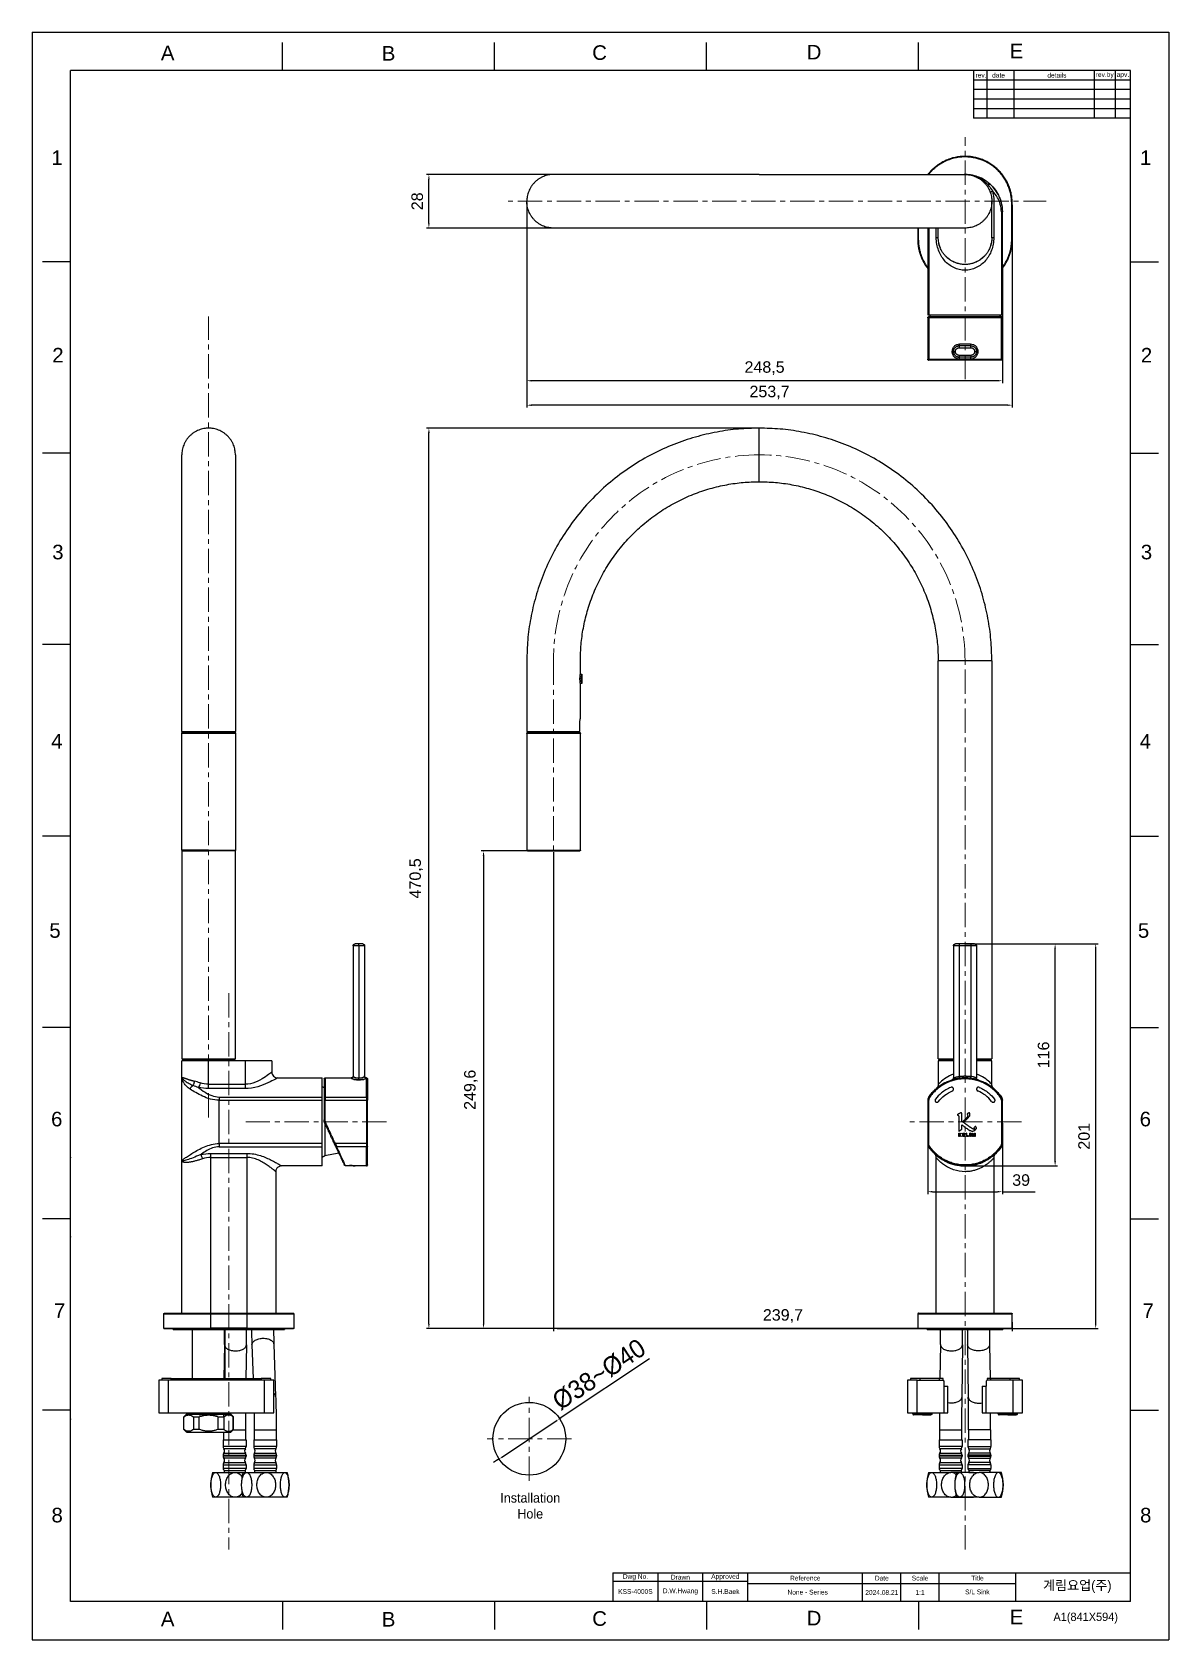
# Model space of a CAD drawing. Header units: millimetres. Extents: x 4395 to 4989, y 1263 to 2103.
import ezdxf

# ---------------------------------------------------------------- set-up
doc = ezdxf.new("R2010")
doc.units = ezdxf.units.MM
doc.linetypes.add('CENTERX2', pattern=[20.32, 12.7, -2.54, 2.54, -2.54])
doc.layers.get('Defpoints').update_dxf_attribs({"color": 3})
for name, color, linetype, lineweight in [('CENTER', 1, 'CENTERX2', 15), ('DIM', 3, 'Continuous', 9), ('TEXT', 2, 'Continuous', 13)]:
    doc.layers.add(name, color=color, linetype=linetype, lineweight=lineweight)
doc.styles.add('ROMANS', font='Gulim.ttf')
doc.styles.get("Standard").update_dxf_attribs({"font": 'arial.ttf'})
doc.dimstyles.new('ISO-25', dxfattribs={"dimtxt": 2.5, "dimasz": 2.5, "dimexe": 1.25, "dimexo": 0.625, "dimtad": 1, "dimtxsty": 'Standard', "dimcen": 2.5, "dimadec": 0, "dimazin": 0, "dimtfac": 1, "dimtmove": 0, "dimatfit": 3, "dimfxl": 1, "dimarcsym": 0})
doc.dimstyles.new('ISO-25$0', dxfattribs={"dimtxt": 3, "dimasz": 3.5, "dimexe": 1.25, "dimexo": 0, "dimtad": 1, "dimdsep": 46, "dimtxsty": 'Standard', "dimblk1": 'CLOSEDBLANK', "dimcen": 1, "dimadec": 0, "dimazin": 0, "dimtfac": 1, "dimtmove": 1, "dimatfit": 3, "dimfxl": 1, "dimarcsym": 0})

msp = doc.modelspace()

# ---------------------------------------------------------------- texts
at = {"char_height": 7.62, "attachment_point": 5}
for s, width, insert in [('A', 10, (4465.34, 2091.93)), ('B', 10, (4580.79, 2091.76)), ('C', 10, (4691.04, 2092.09)), ('D', 10, (4803.12, 2092.37)), ('E', 10, (4908.92, 2093)), ('1', 50, (4407.52, 2037.23)), ('1', 50, (4976.37, 2037.23)), ('2', 50, (4408, 1934.03)), ('2', 50, (4976.85, 1934.03)), ('3', 50, (4407.98, 1831.14)), ('3', 50, (4976.83, 1831.14)), ('4', 50, (4407.4, 1732.33)), ('4', 50, (4976.26, 1732.33)), ('5', 50, (4406.45, 1633.4)), ('5', 50, (4975.31, 1633.4)), ('6', 50, (4407.37, 1534.88)), ('6', 50, (4976.23, 1534.88)), ('7', 50, (4408.87, 1434.8)), ('7', 50, (4977.72, 1434.8)), ('8', 50, (4407.59, 1327.94)), ('8', 50, (4976.44, 1327.94)), ('A', 10, (4465.34, 1273.75)), ('B', 10, (4580.79, 1273.58)), ('C', 10, (4691.04, 1273.9)), ('D', 10, (4803.12, 1274.18)), ('E', 10, (4908.92, 1274.82))]:
    msp.add_mtext_dynamic_manual_height_columns(s, width=width, gutter_width=12.5, heights=[0], dxfattribs=dict(at, insert=insert))
at = {"layer": 'TEXT', "style": 'ROMANS'}
msp.add_text('A1(841X594)', height=4.375, dxfattribs=at).set_placement((4928.2, 1272.66))
at = {"layer": 'TEXT', "attachment_point": 5, "style": 'ROMANS'}
for s, width, insert, char_height in [('rev.', 5, (4890.36, 2080.32), 2.5), ('date', 16, (4899.52, 2080.32), 2.5), ('details', 45, (4930.02, 2080.32), 2.5), ('rev.by', 8, (4955.01, 2080.32), 2.5), ('apv.', 8, (4964.52, 2080.32), 2.5), ('Installation Hole', 28.1224, (4654.81, 1332.81), 5), ('Dwg No.', 23.5, (4709.77, 1295.57), 2.5), ('Drawn', 23.5, (4733.27, 1295.57), 2.5), ('Approved', 23.5, (4756.77, 1295.57), 2.5), ('Reference', 60, (4798.52, 1295.07), 2.5), ('Date', 20, (4838.52, 1295.07), 2.5), ('Scale', 20, (4858.52, 1295.07), 2.5), ('Title', 40, (4888.52, 1295.07), 2.5), ('KSS-4000S', 23.5, (4709.77, 1288.07), 2.5), ('D.W.Hwang', 23.5, (4733.27, 1288.07), 2.5), ('{\\fArial|b0|i0|c0|p34;S.H.Baek}', 23.5, (4756.77, 1288.07), 2.5), ('None - Series', 60, (4799.77, 1287.71), 2.5), ('2024.08.21', 20, (4838.52, 1287.57), 2.5), ('1:1', 20, (4858.52, 1287.57), 2.5), ('S/L Sink', 31.8138, (4888.47, 1287.85), 2.5)]:
    msp.add_mtext_dynamic_manual_height_columns(s, width=width, gutter_width=12.5, heights=[0], dxfattribs=dict(at, insert=insert, char_height=char_height))
at = {"layer": 'TEXT', "linetype": 'CENTERX2', "insert": (4940.7, 1290.56), "char_height": 5, "attachment_point": 5}
msp.add_mtext_dynamic_manual_height_columns('{\\fHYGothic-Medium|b0|i0|c129|p18;계림요업(주)}', width=60, gutter_width=12.5, heights=[0], dxfattribs=at)

# ---------------------------------------------------------------- blocks, each defined once
blk = doc.blocks.new('*D11')
at = {"layer": 'Defpoints', "color": 0, "transparency": 16777216}
for p in [(4668.89, 1377.57), (4639.75, 1358.18)]:
    blk.add_point(p, dxfattribs=at)
at = {"layer": 'DIM', "color": 0, "lineweight": -2, "transparency": 16777216}
for p, q in [((4717.09, 1409.65), (4670.97, 1378.95)), ((4639.75, 1358.18), (4668.89, 1377.57)), ((4637.67, 1356.79), (4635.59, 1355.41))]:
    blk.add_line(p, q, dxfattribs=at)
at = {"layer": 'DIM', "color": 0, "transparency": 16777216}
for points in [[(4670.74, 1379.3), (4671.2, 1378.61), (4668.89, 1377.57)], [(4637.44, 1357.14), (4637.9, 1356.45), (4639.75, 1358.18)]]:
    blk.add_solid(points, dxfattribs=at)
at = {"layer": 'DIM', "color": 0, "transparency": 16777216, "insert": (4690.75, 1401.49), "char_height": 6, "attachment_point": 5, "rotation": 33.64357}
blk.add_mtext('{\\fMS PGothic|b0|i0|c129|p34;\\H1.6x;%%C38~%%C40}', dxfattribs=at)
blk = doc.blocks.new('*D2')
at = {"layer": 'Defpoints', "color": 0, "transparency": 16777216}
for p in [(4601.85, 2028.44), (4667.01, 2028.44), (4667.01, 2000.44)]:
    blk.add_point(p, dxfattribs=at)
at = {"layer": 'DIM', "color": 0, "lineweight": -2, "transparency": 16777216}
for p, q in [((4666.39, 2028.44), (4600.6, 2028.44)), ((4601.85, 2002.94), (4601.85, 2025.94)), ((4666.39, 2000.44), (4600.6, 2000.44))]:
    blk.add_line(p, q, dxfattribs=at)
at = {"layer": 'DIM', "color": 0, "transparency": 16777216}
for points in [[(4601.43, 2025.94), (4602.26, 2025.94), (4601.85, 2028.44)], [(4601.43, 2002.94), (4602.26, 2002.94), (4601.85, 2000.44)]]:
    blk.add_solid(points, dxfattribs=at)
at = {"layer": 'DIM', "color": 0, "transparency": 16777216, "insert": (4595.78, 2014.44), "char_height": 6, "attachment_point": 5, "rotation": 90}
blk.add_mtext('28', dxfattribs=at)
blk = doc.blocks.new('*D3')
at = {"layer": 'Defpoints', "color": 0, "transparency": 16777216}
for p in [(4653.01, 2014.44), (4901.51, 1981.99), (4653.01, 1920.7)]:
    blk.add_point(p, dxfattribs=at)
at = {"layer": 'DIM', "color": 0, "lineweight": -2, "transparency": 16777216}
for p, q in [((4653.01, 2013.82), (4653.01, 1919.45)), ((4901.51, 1981.37), (4901.51, 1919.45)), ((4899.01, 1920.7), (4655.51, 1920.7))]:
    blk.add_line(p, q, dxfattribs=at)
at = {"layer": 'DIM', "color": 0, "transparency": 16777216}
for points in [[(4655.51, 1921.11), (4655.51, 1920.28), (4653.01, 1920.7)], [(4899.01, 1921.11), (4899.01, 1920.28), (4901.51, 1920.7)]]:
    blk.add_solid(points, dxfattribs=at)
at = {"layer": 'DIM', "color": 0, "transparency": 16777216, "insert": (4777.26, 1927.3), "char_height": 6, "attachment_point": 5}
blk.add_mtext('248,5', dxfattribs=at)
blk = doc.blocks.new('*D4')
at = {"layer": 'Defpoints', "color": 0, "transparency": 16777216}
for p in [(4653.01, 2013.24), (4906.71, 2013.24), (4653.01, 1907.92)]:
    blk.add_point(p, dxfattribs=at)
at = {"layer": 'DIM', "color": 0, "lineweight": -2, "transparency": 16777216}
for p, q in [((4653.01, 2012.62), (4653.01, 1906.67)), ((4906.71, 2012.62), (4906.71, 1906.67)), ((4904.21, 1907.92), (4655.51, 1907.92))]:
    blk.add_line(p, q, dxfattribs=at)
at = {"layer": 'DIM', "color": 0, "transparency": 16777216}
for points in [[(4655.51, 1908.33), (4655.51, 1907.5), (4653.01, 1907.92)], [(4904.21, 1908.33), (4904.21, 1907.5), (4906.71, 1907.92)]]:
    blk.add_solid(points, dxfattribs=at)
at = {"layer": 'DIM', "color": 0, "transparency": 16777216, "insert": (4779.86, 1914.52), "char_height": 6, "attachment_point": 5}
blk.add_mtext('253,7', dxfattribs=at)
blk = doc.blocks.new('*D5')
at = {"layer": 'Defpoints', "color": 0, "transparency": 16777216}
for p in [(4601.85, 1895.93), (4774.51, 1895.93), (4857.61, 1425.43)]:
    blk.add_point(p, dxfattribs=at)
at = {"layer": 'DIM', "color": 0, "lineweight": -2, "transparency": 16777216}
for p, q in [((4773.89, 1895.93), (4600.6, 1895.93)), ((4601.85, 1427.93), (4601.85, 1893.43)), ((4856.99, 1425.43), (4600.6, 1425.43))]:
    blk.add_line(p, q, dxfattribs=at)
at = {"layer": 'DIM', "color": 0, "transparency": 16777216}
for points in [[(4601.43, 1893.43), (4602.26, 1893.43), (4601.85, 1895.93)], [(4601.43, 1427.93), (4602.26, 1427.93), (4601.85, 1425.43)]]:
    blk.add_solid(points, dxfattribs=at)
at = {"layer": 'DIM', "color": 0, "transparency": 16777216, "insert": (4595.24, 1660.68), "char_height": 6, "attachment_point": 5, "rotation": 90}
blk.add_mtext('470,5', dxfattribs=at)
blk = doc.blocks.new('*D6')
at = {"layer": 'Defpoints', "color": 0, "transparency": 16777216}
for p in [(4667.01, 1675.01), (4906.71, 1429.43), (4906.71, 1425.43)]:
    blk.add_point(p, dxfattribs=at)
at = {"layer": 'DIM', "color": 0, "lineweight": -2, "transparency": 16777216}
for p, q in [((4667.01, 1674.38), (4667.01, 1424.18)), ((4906.71, 1428.81), (4906.71, 1424.18)), ((4669.51, 1425.43), (4904.21, 1425.43))]:
    blk.add_line(p, q, dxfattribs=at)
at = {"layer": 'DIM', "color": 0, "transparency": 16777216}
for points in [[(4669.51, 1425.85), (4669.51, 1425.02), (4667.01, 1425.43)], [(4904.21, 1425.85), (4904.21, 1425.02), (4906.71, 1425.43)]]:
    blk.add_solid(points, dxfattribs=at)
at = {"layer": 'DIM', "color": 0, "transparency": 16777216, "insert": (4786.86, 1432.04), "char_height": 6, "attachment_point": 5}
blk.add_mtext('239,7', dxfattribs=at)
blk = doc.blocks.new('*D7')
at = {"layer": 'Defpoints', "color": 0, "transparency": 16777216}
for p in [(4882.01, 1626.43), (4950.29, 1626.43), (4882.01, 1425.43)]:
    blk.add_point(p, dxfattribs=at)
at = {"layer": 'DIM', "color": 0, "lineweight": -2, "transparency": 16777216}
for p, q in [((4882.64, 1626.43), (4951.54, 1626.43)), ((4950.29, 1427.93), (4950.29, 1623.93)), ((4882.64, 1425.43), (4951.54, 1425.43))]:
    blk.add_line(p, q, dxfattribs=at)
at = {"layer": 'DIM', "color": 0, "transparency": 16777216}
for points in [[(4949.88, 1623.93), (4950.71, 1623.93), (4950.29, 1626.43)], [(4949.88, 1427.93), (4950.71, 1427.93), (4950.29, 1425.43)]]:
    blk.add_solid(points, dxfattribs=at)
at = {"layer": 'DIM', "color": 0, "transparency": 16777216, "insert": (4944.23, 1525.93), "char_height": 6, "attachment_point": 5, "rotation": 90}
blk.add_mtext('201', dxfattribs=at)
blk = doc.blocks.new('*D8')
at = {"layer": 'Defpoints', "color": 0, "transparency": 16777216}
for p in [(4882.01, 1626.43), (4929.09, 1626.43), (4882.01, 1510.43)]:
    blk.add_point(p, dxfattribs=at)
at = {"layer": 'DIM', "color": 0, "lineweight": -2, "transparency": 16777216}
for p, q in [((4882.64, 1626.43), (4930.34, 1626.43)), ((4929.09, 1512.93), (4929.09, 1623.93)), ((4882.64, 1510.43), (4930.34, 1510.43))]:
    blk.add_line(p, q, dxfattribs=at)
at = {"layer": 'DIM', "color": 0, "transparency": 16777216}
for points in [[(4928.67, 1623.93), (4929.51, 1623.93), (4929.09, 1626.43)], [(4928.67, 1512.93), (4929.51, 1512.93), (4929.09, 1510.43)]]:
    blk.add_solid(points, dxfattribs=at)
at = {"layer": 'DIM', "color": 0, "transparency": 16777216, "insert": (4923.03, 1568.43), "char_height": 6, "attachment_point": 5, "rotation": 90}
blk.add_mtext('116', dxfattribs=at)
blk = doc.blocks.new('*D9')
at = {"layer": 'Defpoints', "color": 0, "transparency": 16777216}
for p in [(4862.51, 1533.43), (4901.51, 1533.43), (4901.51, 1496.96)]:
    blk.add_point(p, dxfattribs=at)
at = {"layer": 'DIM', "color": 0, "lineweight": -2, "transparency": 16777216}
for p, q in [((4862.51, 1532.81), (4862.51, 1495.71)), ((4901.51, 1532.81), (4901.51, 1495.71)), ((4865.01, 1496.96), (4899.01, 1496.96)), ((4901.51, 1496.96), (4918.62, 1496.96))]:
    blk.add_line(p, q, dxfattribs=at)
at = {"layer": 'DIM', "color": 0, "transparency": 16777216}
for points in [[(4865.01, 1497.37), (4865.01, 1496.54), (4862.51, 1496.96)], [(4899.01, 1497.37), (4899.01, 1496.54), (4901.51, 1496.96)]]:
    blk.add_solid(points, dxfattribs=at)
at = {"layer": 'DIM', "color": 0, "transparency": 16777216, "insert": (4911.32, 1503.02), "char_height": 6, "attachment_point": 5}
blk.add_mtext('39', dxfattribs=at)
blk = doc.blocks.new('*D10')
at = {"layer": 'Defpoints', "color": 0, "transparency": 16777216}
for p in [(4667.01, 1675.01), (4630.39, 1425.43), (4667.01, 1425.43)]:
    blk.add_point(p, dxfattribs=at)
at = {"layer": 'DIM', "color": 0, "lineweight": -2, "transparency": 16777216}
for p, q in [((4666.39, 1675.01), (4629.14, 1675.01)), ((4630.39, 1672.51), (4630.39, 1427.93)), ((4666.39, 1425.43), (4629.14, 1425.43))]:
    blk.add_line(p, q, dxfattribs=at)
at = {"layer": 'DIM', "color": 0, "transparency": 16777216}
for points in [[(4629.98, 1672.51), (4630.81, 1672.51), (4630.39, 1675.01)], [(4629.98, 1427.93), (4630.81, 1427.93), (4630.39, 1425.43)]]:
    blk.add_solid(points, dxfattribs=at)
at = {"layer": 'DIM', "color": 0, "transparency": 16777216, "insert": (4623.79, 1550.22), "char_height": 6, "attachment_point": 5, "rotation": 90}
blk.add_mtext('249,6', dxfattribs=at)

# ---------------------------------------------------------------- dimensions: what is measured, and where the dimension line sits
at = {"layer": 'DIM'}
for base, p1, p2, picture, middle in [((4601.85, 2028.44), (4667.01, 2000.44), (4667.01, 2028.44), '*D2', (4595.78, 2014.44)), ((4601.85, 1895.93), (4857.61, 1425.43), (4774.51, 1895.93), '*D5', (4595.24, 1660.68)), ((4630.39, 1425.43), (4667.01, 1675.01), (4667.01, 1425.43), '*D10', (4623.79, 1550.22)), ((4950.29, 1626.43), (4882.01, 1425.43), (4882.01, 1626.43), '*D7', (4944.23, 1525.93)), ((4929.09, 1626.43), (4882.01, 1510.43), (4882.01, 1626.43), '*D8', (4923.03, 1568.43))]:
    dim = msp.add_linear_dim(base=base, p1=p1, p2=p2, angle=90, dimstyle='ISO-25$0', override={"dimtxt": 6, "dimasz": 2.5, "dimexo": 0.625, "dimgap": 3, "dimdec": 1, "dimdsep": 44, "dimcen": 2.5, "dimtmove": 0, "dimfxl": 1.25}, dxfattribs=at)
    dim.commit()
    dim.dimension.update_dxf_attribs({"geometry": picture, "text_midpoint": middle})
for base, p1, p2, picture, middle in [((4653.01, 1920.7), (4901.51, 1981.99), (4653.01, 2014.44), '*D3', (4777.26, 1927.3)), ((4653.01, 1907.92), (4906.71, 2013.24), (4653.01, 2013.24), '*D4', (4779.86, 1914.52)), ((4906.71, 1425.43), (4667.01, 1675.01), (4906.71, 1429.43), '*D6', (4786.86, 1432.04))]:
    dim = msp.add_linear_dim(base=base, p1=p1, p2=p2, dimstyle='ISO-25$0', override={"dimtxt": 6, "dimasz": 2.5, "dimexo": 0.625, "dimgap": 3, "dimdec": 1, "dimdsep": 44, "dimcen": 2.5, "dimtmove": 0, "dimfxl": 1.25}, dxfattribs=at)
    dim.commit()
    dim.dimension.update_dxf_attribs({"geometry": picture, "text_midpoint": middle})
dim = msp.add_linear_dim(base=(4901.51, 1496.96), p1=(4862.51, 1533.43), p2=(4901.51, 1533.43), dimstyle='ISO-25$0', override={"dimtxt": 6, "dimasz": 2.5, "dimexo": 0.625, "dimgap": 3, "dimdec": 1, "dimdsep": 44, "dimcen": 2.5, "dimtmove": 0, "dimfxl": 1.25}, dxfattribs=at)
dim.commit()
dim.dimension.update_dxf_attribs({"geometry": '*D9', "text_midpoint": (4911.32, 1496.96), "dimtype": 160})
dim = msp.add_diameter_dim_2p(p1=(4639.75, 1358.18), p2=(4668.89, 1377.57), text='{\\fMS PGothic|b0|i0|c129|p34;\\H1.6x;%%C38~%%C40}', dimstyle='ISO-25', override={"dimtxt": 6, "dimgap": 3, "dimdec": 1, "dimfxl": 1.25}, dxfattribs=at)
dim.commit()
dim.dimension.update_dxf_attribs({"geometry": '*D11', "text_midpoint": (4690.75, 1401.49)})

# ---------------------------------------------------------------- linework, layer by layer
at = {"color": 7, "linetype": 'Continuous'}
for p, q in [((4394.52, 2102.82), (4988.52, 2102.82)), ((4394.52, 2102.82), (4394.52, 1262.82)), ((4988.52, 2102.82), (4988.52, 1262.82)), ((4525.32, 2082.82), (4525.32, 2097.36)), ((4636.12, 2082.82), (4636.12, 2097.36)), ((4746.92, 2082.82), (4746.92, 2097.36)), ((4857.72, 2082.82), (4857.72, 2097.36)), ((4968.52, 2082.82), (4414.52, 2082.82)), ((4968.52, 1282.82), (4968.52, 2082.82)), ((4414.52, 1982.82), (4399.99, 1982.82)), ((4968.52, 1982.82), (4983.06, 1982.82)), ((4414.52, 1882.82), (4399.99, 1882.82)), ((4968.52, 1882.82), (4983.06, 1882.82)), ((4414.52, 1782.82), (4399.99, 1782.82)), ((4968.52, 1782.82), (4983.06, 1782.82)), ((4414.52, 1682.82), (4399.99, 1682.82)), ((4968.52, 1682.82), (4983.06, 1682.82)), ((4414.52, 1582.82), (4399.99, 1582.82)), ((4968.52, 1582.82), (4983.06, 1582.82)), ((4414.52, 1482.82), (4399.99, 1482.82)), ((4968.52, 1482.82), (4983.06, 1482.82)), ((4494.99, 1417.16), (4494.77, 1399.43)), ((4506.49, 1417.02), (4506.27, 1399.43)), ((4509.35, 1416.89), (4509.94, 1399.43)), ((4520.84, 1417.28), (4521.77, 1389.94)), ((4869.15, 1417.16), (4868.93, 1399.43)), ((4880.65, 1417.02), (4880.31, 1389.67)), ((4883.38, 1417.02), (4883.71, 1389.67)), ((4894.88, 1417.16), (4895.1, 1399.43)), ((4414.52, 1382.82), (4399.99, 1382.82)), ((4968.52, 1382.82), (4983.06, 1382.82)), ((4494.56, 1371.31), (4494.56, 1367.3)), ((4499.48, 1372.53), (4506.06, 1372.53)), ((4506.06, 1372.53), (4506.06, 1367.3)), ((4510.54, 1372.53), (4522.04, 1372.53)), ((4510.54, 1372.53), (4510.54, 1367.3)), ((4522.04, 1372.53), (4522.04, 1367.3)), ((4868.72, 1372.53), (4880.22, 1372.53)), ((4868.72, 1372.53), (4868.72, 1367.3)), ((4880.22, 1372.53), (4880.22, 1367.3)), ((4895.31, 1372.53), (4883.81, 1372.53)), ((4883.81, 1372.53), (4883.81, 1367.3)), ((4895.31, 1372.53), (4895.31, 1367.3)), ((4494.31, 1367.3), (4506.31, 1367.3)), ((4494.31, 1367.3), (4494.31, 1363.86)), ((4506.31, 1363.86), (4494.31, 1363.86)), ((4505.94, 1362.69), (4494.69, 1362.69)), ((4506.31, 1367.3), (4506.31, 1363.86)), ((4510.29, 1367.3), (4522.29, 1367.3)), ((4510.29, 1367.3), (4510.29, 1363.86)), ((4522.29, 1363.86), (4510.29, 1363.86)), ((4521.91, 1362.69), (4510.66, 1362.69)), ((4522.29, 1367.3), (4522.29, 1363.86)), ((4868.47, 1367.3), (4880.47, 1367.3)), ((4868.47, 1367.3), (4868.47, 1363.86)), ((4880.47, 1363.86), (4868.47, 1363.86)), ((4880.1, 1362.69), (4868.85, 1362.69)), ((4880.47, 1367.3), (4880.47, 1363.86)), ((4895.56, 1367.3), (4883.56, 1367.3)), ((4883.56, 1367.3), (4883.56, 1363.86)), ((4883.56, 1363.86), (4895.56, 1363.86)), ((4883.93, 1362.69), (4895.18, 1362.69)), ((4895.56, 1367.3), (4895.56, 1363.86)), ((4494.31, 1359.23), (4506.31, 1359.23)), ((4494.31, 1359.23), (4494.31, 1358.86)), ((4506.31, 1358.86), (4494.31, 1358.86)), ((4494.31, 1354.23), (4506.31, 1354.23)), ((4494.31, 1354.23), (4494.31, 1352.3)), ((4494.69, 1360.4), (4505.94, 1360.4)), ((4505.94, 1357.69), (4494.69, 1357.69)), ((4494.69, 1355.4), (4505.94, 1355.4)), ((4506.31, 1359.23), (4506.31, 1358.86)), ((4506.31, 1354.23), (4506.31, 1352.3)), ((4510.29, 1359.23), (4522.29, 1359.23)), ((4510.29, 1359.23), (4510.29, 1358.86)), ((4522.29, 1358.86), (4510.29, 1358.86)), ((4510.29, 1354.23), (4522.29, 1354.23)), ((4510.29, 1354.23), (4510.29, 1352.3)), ((4510.66, 1360.4), (4521.91, 1360.4)), ((4521.91, 1357.69), (4510.66, 1357.69)), ((4510.66, 1355.4), (4521.91, 1355.4)), ((4522.29, 1359.23), (4522.29, 1358.86)), ((4522.29, 1354.23), (4522.29, 1352.3)), ((4868.47, 1359.23), (4880.47, 1359.23)), ((4868.47, 1359.23), (4868.47, 1358.86)), ((4880.47, 1358.86), (4868.47, 1358.86)), ((4868.47, 1354.23), (4880.47, 1354.23)), ((4868.47, 1354.23), (4868.47, 1352.3)), ((4868.85, 1360.4), (4880.1, 1360.4)), ((4880.1, 1357.69), (4868.85, 1357.69)), ((4868.85, 1355.4), (4880.1, 1355.4)), ((4880.47, 1359.23), (4880.47, 1358.86)), ((4880.47, 1354.23), (4880.47, 1352.3)), ((4895.56, 1359.23), (4883.56, 1359.23)), ((4883.56, 1359.23), (4883.56, 1358.86)), ((4883.56, 1358.86), (4895.56, 1358.86)), ((4895.56, 1354.23), (4883.56, 1354.23)), ((4883.56, 1354.23), (4883.56, 1352.3)), ((4895.18, 1360.4), (4883.93, 1360.4)), ((4883.93, 1357.69), (4895.18, 1357.69)), ((4895.18, 1355.4), (4883.93, 1355.4)), ((4895.56, 1359.23), (4895.56, 1358.86)), ((4895.56, 1354.23), (4895.56, 1352.3)), ((4488.81, 1350.3), (4527.79, 1350.3)), ((4506.31, 1352.3), (4494.31, 1352.3)), ((4494.81, 1351.3), (4505.81, 1351.3)), ((4494.81, 1351.3), (4494.81, 1350.3)), ((4505.81, 1351.3), (4505.81, 1350.3)), ((4522.29, 1352.3), (4510.29, 1352.3)), ((4510.79, 1351.3), (4521.79, 1351.3)), ((4510.79, 1351.3), (4510.79, 1350.3)), ((4521.79, 1351.3), (4521.79, 1350.3)), ((4862.97, 1350.3), (4874.67, 1350.3)), ((4880.47, 1352.3), (4868.47, 1352.3)), ((4868.97, 1351.3), (4879.97, 1351.3)), ((4868.97, 1351.3), (4868.97, 1350.3)), ((4886.37, 1350.3), (4874.67, 1350.3)), ((4877.66, 1350.3), (4879.97, 1350.3)), ((4879.97, 1351.3), (4879.97, 1350.3)), ((4883.56, 1352.3), (4895.56, 1352.3)), ((4895.06, 1351.3), (4884.06, 1351.3)), ((4884.06, 1351.3), (4884.06, 1350.3)), ((4884.06, 1350.3), (4889.36, 1350.3)), ((4901.06, 1350.3), (4889.36, 1350.3)), ((4895.06, 1351.3), (4895.06, 1350.3)), ((4527.79, 1337.3), (4488.81, 1337.3)), ((4874.67, 1337.3), (4862.97, 1337.3)), ((4874.67, 1337.3), (4886.37, 1337.3)), ((4889.36, 1337.3), (4877.66, 1337.3)), ((4889.36, 1337.3), (4901.06, 1337.3)), ((4525.33, 1282.82), (4525.33, 1268.28)), ((4636.13, 1282.82), (4636.13, 1268.28)), ((4746.93, 1282.82), (4746.93, 1268.28)), ((4857.73, 1282.82), (4857.73, 1268.28)), ((4394.52, 1262.82), (4988.52, 1262.82))]:
    msp.add_line(p, q, dxfattribs=at)
at = {"linetype": 'Continuous'}
for p, q in [((4414.52, 1282.82), (4414.52, 2082.82)), ((4968.52, 1282.82), (4414.52, 1282.82))]:
    msp.add_line(p, q, dxfattribs=at)
for p, q in [((4886.52, 2082.82), (4886.52, 2057.82)), ((4968.52, 2077.82), (4886.52, 2077.82)), ((4893.48, 2082.82), (4893.48, 2057.82)), ((4907.52, 2082.82), (4907.52, 2057.82)), ((4949.47, 2082.82), (4949.47, 2057.82)), ((4960.52, 2082.82), (4960.52, 2057.82)), ((4968.52, 2072.82), (4886.52, 2072.82)), ((4968.52, 2067.82), (4886.52, 2067.82)), ((4968.52, 2062.82), (4886.52, 2062.82)), ((4968.52, 2057.82), (4886.52, 2057.82)), ((4698.02, 1297.82), (4968.52, 1297.82)), ((4698.02, 1297.82), (4698.02, 1282.82)), ((4721.52, 1297.82), (4721.52, 1282.82)), ((4745.02, 1282.82), (4745.02, 1297.82)), ((4768.52, 1282.82), (4768.52, 1297.82)), ((4828.52, 1282.82), (4828.52, 1297.82)), ((4828.52, 1282.82), (4828.52, 1297.82)), ((4828.52, 1282.82), (4828.52, 1297.82)), ((4848.52, 1282.82), (4848.52, 1297.82)), ((4868.52, 1282.82), (4868.52, 1297.82)), ((4908.52, 1282.82), (4908.52, 1297.82)), ((4768.52, 1293.32), (4698.02, 1293.32)), ((4768.52, 1292.32), (4908.52, 1292.32))]:
    msp.add_line(p, q)
at = {"lineweight": -3}
msp.add_line((4475.25, 1371.31), (4498.25, 1371.31), dxfattribs=at)
msp.add_circle((4654.32, 1367.87), 19)
at = {"color": 7, "linetype": 'Continuous'}
for centre, radius, start, end in [((3226.85, 1432.05), 1268.23, 359.32714, 359.67842), ((3224.63, 1432.07), 1281.95, 359.3272, 359.681), ((4970.78, 1432.09), 461.69, 180.88843, 181.88685), ((4968.57, 1432.04), 447.97, 180.90878, 181.8873), ((3601, 1432.05), 1268.23, 359.32714, 359.67842), ((3598.79, 1432.07), 1281.95, 359.3272, 359.681), ((6165.24, 1432.07), 1281.95, 180.319, 180.6728), ((6163.02, 1432.05), 1268.23, 180.32158, 180.67286), ((6259.56, 1373.58), 1379.34, 179.33143, 180.04331), ((3504.47, 1373.58), 1379.34, 359.95669, 0.66857), ((5885.26, 1373.58), 1390.7, 179.7021, 179.7639), ((5885.4, 1373.58), 1379.34, 179.67364, 180.04331), ((6259.42, 1373.58), 1390.7, 179.67635, 180.043), ((3504.61, 1373.58), 1390.7, 359.957, 0.32365), ((4496.31, 1363.86), 2, 180, 215.65909), ((4493.06, 1361.52), 2, 0.59003, 35.65909), ((4493.06, 1361.57), 2, 324.34091, 359.40997), ((4507.56, 1361.52), 2, 144.34091, 179.40997), ((4507.56, 1361.57), 2, 180.59003, 215.65909), ((4504.31, 1363.86), 2, 324.34091, 0), ((4512.29, 1363.86), 2, 180, 215.65909), ((4509.04, 1361.52), 2, 0.59003, 35.65909), ((4509.04, 1361.57), 2, 324.34091, 359.40997), ((4523.54, 1361.52), 2, 144.34091, 179.40997), ((4523.54, 1361.57), 2, 180.59003, 215.65909), ((4520.29, 1363.86), 2, 324.34091, 0), ((4870.47, 1363.86), 2, 180, 215.65909), ((4867.22, 1361.52), 2, 0.59003, 35.65909), ((4867.22, 1361.57), 2, 324.34091, 359.40997), ((4881.72, 1361.52), 2, 144.34091, 179.40997), ((4881.72, 1361.57), 2, 180.59003, 215.65909), ((4878.47, 1363.86), 2, 324.34091, 0), ((4885.56, 1363.86), 2, 180, 215.65909), ((4882.31, 1361.52), 2, 0.59003, 35.65909), ((4882.31, 1361.57), 2, 324.34091, 359.40997), ((4896.81, 1361.52), 2, 144.34091, 179.40997), ((4896.81, 1361.57), 2, 180.59003, 215.65909), ((4893.56, 1363.86), 2, 324.34091, 0), ((4496.31, 1359.23), 2, 144.34091, 180), ((4496.31, 1358.86), 2, 180, 215.65909), ((4496.31, 1354.23), 2, 144.34091, 180), ((4493.06, 1356.52), 2, 0.59003, 35.65909), ((4493.06, 1356.57), 2, 324.34091, 359.40997), ((4507.56, 1356.52), 2, 144.34091, 179.40997), ((4507.56, 1356.57), 2, 180.59003, 215.65909), ((4504.31, 1359.23), 2, 0, 35.65909), ((4504.31, 1358.86), 2, 324.34091, 0), ((4504.31, 1354.23), 2, 0, 35.65909), ((4512.29, 1359.23), 2, 144.34091, 180), ((4512.29, 1358.86), 2, 180, 215.65909), ((4512.29, 1354.23), 2, 144.34091, 180), ((4509.04, 1356.52), 2, 0.59003, 35.65909), ((4509.04, 1356.57), 2, 324.34091, 359.40997), ((4523.54, 1356.52), 2, 144.34091, 179.40997), ((4523.54, 1356.57), 2, 180.59003, 215.65909), ((4520.29, 1359.23), 2, 0, 35.65909), ((4520.29, 1358.86), 2, 324.34091, 0), ((4520.29, 1354.23), 2, 0, 35.65909), ((4870.47, 1359.23), 2, 144.34091, 180), ((4870.47, 1358.86), 2, 180, 215.65909), ((4870.47, 1354.23), 2, 144.34091, 180), ((4867.22, 1356.52), 2, 0.59003, 35.65909), ((4867.22, 1356.57), 2, 324.34091, 359.40997), ((4881.72, 1356.52), 2, 144.34091, 179.40997), ((4881.72, 1356.57), 2, 180.59003, 215.65909), ((4878.47, 1359.23), 2, 0, 35.65909), ((4878.47, 1358.86), 2, 324.34091, 0), ((4878.47, 1354.23), 2, 0, 35.65909), ((4885.56, 1359.23), 2, 144.34091, 180), ((4885.56, 1358.86), 2, 180, 215.65909), ((4885.56, 1354.23), 2, 144.34091, 180), ((4882.31, 1356.52), 2, 0.59003, 35.65909), ((4882.31, 1356.57), 2, 324.34091, 359.40997), ((4896.81, 1356.52), 2, 144.34091, 179.40997), ((4896.81, 1356.57), 2, 180.59003, 215.65909), ((4893.56, 1359.23), 2, 0, 35.65909), ((4893.56, 1358.86), 2, 324.34091, 0), ((4893.56, 1354.23), 2, 0, 35.65909), ((4509.44, 1343.8), 21.63, 162.50768, 197.49232), ((4495.31, 1352.3), 1, 180, 270), ((4525.41, 1343.8), 21.63, 162.50768, 197.49232), ((4505.31, 1352.3), 1, 270, 0), ((4511.29, 1352.3), 1, 180, 270), ((4521.29, 1352.3), 1, 270, 0), ((4507.16, 1343.8), 21.63, 342.50768, 17.49232), ((4883.6, 1343.8), 21.63, 162.50768, 197.49232), ((4869.47, 1352.3), 1, 180, 270), ((4898.28, 1343.8), 21.63, 162.50768, 197.49232), ((4879.47, 1352.3), 1, 270, 0), ((4884.56, 1352.3), 1, 180, 270), ((4894.56, 1352.3), 1, 270, 0), ((4880.43, 1343.8), 21.63, 342.50768, 17.49232)]:
    msp.add_arc(centre, radius, start, end, dxfattribs=at)
at = {"lineweight": -3}
for points, weights in [([(4882.01, 2037.94), (4869.96, 2037.94), (4862.55, 2028.44)], [1, 0.831866805627, 0.856764854276]), ([(4882.01, 2037.64), (4870.25, 2037.64), (4862.93, 2028.44)], [1, 0.833575498999, 0.856278726155]), ([(4882.01, 2037.94), (4882.01, 2037.94), (4882.01, 2037.64)], [1, 0.707106781194, 1]), ([(4906.71, 2013.24), (4906.71, 2037.94), (4882.01, 2037.94)], [1, 0.707106781187, 1]), ([(4906.41, 2013.24), (4906.41, 2037.64), (4882.01, 2037.64)], [1, 0.707106781187, 1]), ([(4667.01, 2028.44), (4653.01, 2028.44), (4653.01, 2014.44)], [1, 0.707106781187, 1]), ([(4880.27, 2028.44), (4881.14, 2028.54), (4882.01, 2028.54)], [0.957328698208, 0.976831701501, 1]), ([(4881.95, 2028.44), (4881.98, 2028.44), (4882.01, 2028.44)], [0.998210497143, 0.999102498391, 1]), ([(4882.01, 2028.54), (4883.89, 2028.54), (4885.72, 2028.09)], [1, 0.951557225994, 0.919138737991]), ([(4882.01, 2028.44), (4896.01, 2028.44), (4896.01, 2014.44)], [1, 0.707106781187, 1]), ([(4667.01, 2000.44), (4653.01, 2000.44), (4653.01, 2014.44)], [1, 0.707106781187, 1]), ([(4896.01, 2014.44), (4896.01, 2000.44), (4882.01, 2000.44)], [1, 0.707106781187, 1]), ([(4901.51, 2008.94), (4901.51, 2008.94), (4900.99, 2008.94)], [1, 0.955248658726, 1]), ([(4906.41, 2013.24), (4906.71, 2013.24), (4906.71, 2013.24)], [1, 0.707106781187, 1]), ([(4857.61, 1994.54), (4857.31, 1994.54), (4857.31, 1994.54)], [1, 0.707106781187, 1]), ([(4857.31, 1994.54), (4857.31, 1986.07), (4862.51, 1979.38)], [1, 0.87559892033, 0.856872042922]), ([(4857.61, 1994.54), (4857.61, 1986.39), (4862.51, 1979.88)], [1, 0.878437170804, 0.85778156986]), ([(4868.01, 1995.44), (4868.01, 1995.44), (4866.98, 1995.44)], [1, 0.909353109041, 1]), ([(4882.01, 1981.44), (4868.01, 1981.44), (4868.01, 1995.44)], [1, 0.707106781187, 1]), ([(4896.01, 1995.44), (4896.01, 1981.44), (4882.01, 1981.44)], [1, 0.707106781187, 1]), ([(4897.05, 1995.44), (4896.01, 1995.44), (4896.01, 1995.44)], [1, 0.909353109041, 1]), ([(4901.51, 1979.88), (4906.41, 1986.39), (4906.41, 1994.54)], [0.85778156986, 0.878437170804, 1]), ([(4901.51, 1979.38), (4906.71, 1986.07), (4906.71, 1994.54)], [0.856872351048, 0.875599943732, 1]), ([(4906.41, 1994.54), (4906.71, 1994.54), (4906.71, 1994.54)], [1, 0.707106781187, 1]), ([(4862.51, 1955.04), (4862.51, 1955.04), (4863.04, 1955.04)], [1, 0.955248658726, 1]), ([(4863.04, 1955.04), (4862.51, 1955.04), (4862.51, 1955.04)], [1, 0.955248658727, 1]), ([(4862.51, 1953.54), (4862.51, 1954.04), (4863.01, 1954.04)], [1, 0.707106781188, 1]), ([(4863.04, 1953.54), (4862.51, 1953.54), (4862.51, 1953.54)], [1, 0.95524865873, 1]), ([(4863.45, 1954.04), (4863.01, 1954.04), (4863.01, 1954.04)], [1, 0.95524865873, 1]), ([(4863.04, 1955.04), (4869.89, 1955.04), (4882.01, 1955.04)], [1, 0.884627810939, 1]), ([(4863.04, 1953.54), (4863.04, 1954.04), (4863.45, 1954.04)], [1, 0.707106781187, 1]), ([(4882.01, 1953.54), (4869.89, 1953.54), (4863.04, 1953.54)], [1, 0.884627810939, 1]), ([(4882.01, 1954.04), (4870.15, 1954.04), (4863.45, 1954.04)], [1, 0.884627810939, 1]), ([(4882.01, 1955.04), (4894.14, 1955.04), (4900.99, 1955.04)], [1, 0.884627810939, 1]), ([(4900.58, 1954.04), (4893.87, 1954.04), (4882.01, 1954.04)], [1, 0.884627810938, 1]), ([(4900.99, 1953.54), (4894.14, 1953.54), (4882.01, 1953.54)], [1, 0.884627810939, 1]), ([(4900.99, 1953.54), (4900.99, 1954.04), (4900.58, 1954.04)], [1, 0.707106781201, 1]), ([(4901.01, 1954.04), (4901.01, 1954.04), (4900.58, 1954.04)], [1, 0.955248658699, 1]), ([(4900.99, 1955.04), (4901.51, 1955.04), (4901.51, 1955.04)], [1, 0.955248658726, 1]), ([(4901.51, 1953.54), (4901.51, 1953.54), (4900.99, 1953.54)], [1, 0.955248658708, 1]), ([(4901.51, 1953.54), (4901.51, 1954.04), (4901.01, 1954.04)], [1, 0.70710678119, 1]), ([(4876.01, 1935.94), (4876.01, 1938.94), (4879.01, 1938.94)], [0.999992191906, 0.707110685289, 1]), ([(4876.01, 1935.94), (4876.01, 1935.94), (4877.01, 1935.94)], [1, 0.70710678118, 1]), ([(4879.01, 1932.94), (4876.01, 1932.94), (4876.01, 1935.94)], [1, 0.70710678119, 1]), ([(4877.01, 1935.94), (4877.01, 1937.94), (4879.01, 1937.94)], [1, 0.70710678119, 1]), ([(4879.01, 1933.94), (4877.01, 1933.94), (4877.01, 1935.94)], [1, 0.70710678119, 1]), ([(4879.01, 1938.94), (4879.01, 1938.94), (4879.01, 1937.94)], [1, 0.707106781191, 1]), ([(4879.01, 1933.94), (4879.01, 1932.94), (4879.01, 1932.94)], [1, 0.707106781191, 1]), ([(4879.14, 1939.94), (4880.57, 1939.94), (4882.01, 1939.94)], [1, 0.998037259237, 1]), ([(4882.01, 1939.94), (4883.46, 1939.94), (4884.89, 1939.94)], [1, 0.998037259237, 1]), ([(4885.01, 1937.94), (4885.01, 1938.94), (4885.01, 1938.94)], [1, 0.707106781191, 1]), ([(4885.01, 1938.94), (4888.01, 1938.94), (4888.01, 1935.94)], [1, 0.70710678119, 1]), ([(4885.01, 1937.94), (4887.01, 1937.94), (4887.01, 1935.94)], [1, 0.70710678119, 1]), ([(4887.01, 1935.94), (4887.01, 1933.94), (4885.01, 1933.94)], [1, 0.70710678119, 1]), ([(4888.01, 1935.94), (4888.01, 1932.94), (4885.01, 1932.94)], [1, 0.70710678119, 1]), ([(4885.01, 1933.94), (4885.01, 1932.94), (4885.01, 1932.94)], [1, 0.707106781191, 1]), ([(4887.01, 1935.94), (4888.01, 1935.94), (4888.01, 1935.94)], [1, 0.7071067812, 1]), ([(4863.01, 1931.44), (4862.51, 1931.44), (4862.51, 1931.94)], [1, 0.707106781188, 1]), ([(4863.04, 1931.94), (4862.51, 1931.94), (4862.51, 1931.94)], [1, 0.95524865873, 1]), ([(4863.45, 1931.44), (4863.01, 1931.44), (4863.01, 1931.44)], [1, 0.95524865873, 1]), ([(4863.45, 1931.44), (4863.04, 1931.44), (4863.04, 1931.94)], [1, 0.707106781187, 1]), ([(4863.04, 1931.94), (4868.88, 1931.94), (4879.14, 1931.94)], [1, 0.912092442077, 1]), ([(4882.01, 1931.44), (4870.15, 1931.44), (4863.45, 1931.44)], [1, 0.884627810939, 1]), ([(4882.01, 1931.94), (4880.57, 1931.94), (4879.14, 1931.94)], [1, 0.998037259237, 1]), ([(4884.89, 1931.94), (4883.46, 1931.94), (4882.01, 1931.94)], [1, 0.998037259237, 1]), ([(4900.58, 1931.44), (4893.87, 1931.44), (4882.01, 1931.44)], [1, 0.884627810938, 1]), ([(4884.89, 1931.94), (4895.15, 1931.94), (4900.99, 1931.94)], [1, 0.912092442077, 1]), ([(4900.99, 1931.94), (4900.99, 1931.44), (4900.58, 1931.44)], [1, 0.707106781201, 1]), ([(4901.01, 1931.44), (4901.01, 1931.44), (4900.58, 1931.44)], [1, 0.955248658699, 1]), ([(4900.99, 1931.94), (4901.51, 1931.94), (4901.51, 1931.94)], [1, 0.955248658708, 1]), ([(4901.51, 1931.94), (4901.51, 1931.44), (4901.01, 1931.44)], [1, 0.70710678119, 1]), ([(4486.75, 1895.93), (4472.75, 1895.93), (4472.75, 1881.93)], [1, 0.707106781187, 1]), ([(4500.75, 1881.93), (4500.75, 1895.93), (4486.75, 1895.93)], [1, 0.707106781187, 1]), ([(4774.51, 1895.93), (4653.01, 1895.93), (4653.01, 1774.43)], [1, 0.707106781187, 1]), ([(4896.01, 1774.43), (4896.01, 1895.93), (4774.51, 1895.93)], [1, 0.707106781187, 1]), ([(4681.01, 1774.43), (4681.01, 1867.93), (4774.51, 1867.93)], [1, 0.707106781187, 1]), ([(4774.51, 1867.93), (4868.01, 1867.93), (4868.01, 1774.43)], [1, 0.707106781187, 1]), ([(4882.01, 1774.43), (4868.01, 1774.43), (4868.01, 1774.43)], [1, 0.707106781187, 1]), ([(4896.01, 1774.43), (4896.01, 1774.43), (4882.01, 1774.43)], [1, 0.707106781187, 1]), ([(4472.75, 1737.43), (4472.75, 1737.43), (4486.75, 1737.43)], [1, 0.707106781187, 1]), ([(4486.75, 1736.43), (4472.75, 1736.43), (4472.75, 1736.43)], [1, 0.707106781187, 1]), ([(4472.75, 1736.43), (4472.75, 1736.64), (4472.9, 1736.79)], [1, 0.853553390593, 0.853553390593]), ([(4486.75, 1736.79), (4472.9, 1736.79), (4472.9, 1736.79)], [1, 0.707106781187, 1]), ([(4472.9, 1736.79), (4473.05, 1736.93), (4473.25, 1736.93)], [0.853553390593, 0.853553390593, 1]), ([(4486.75, 1736.93), (4473.25, 1736.93), (4473.25, 1736.93)], [1, 0.707106781187, 1]), ([(4486.75, 1737.43), (4500.75, 1737.43), (4500.75, 1737.43)], [1, 0.707106781187, 1]), ([(4486.75, 1736.93), (4486.75, 1736.93), (4486.75, 1736.79)], [1, 0.92387953252, 1]), ([(4500.25, 1736.93), (4500.25, 1736.93), (4486.75, 1736.93)], [1, 0.707106781187, 1]), ([(4486.75, 1736.43), (4486.75, 1736.64), (4486.75, 1736.79)], [1, 0.92387953252, 1]), ([(4500.61, 1736.79), (4500.61, 1736.79), (4486.75, 1736.79)], [1, 0.707106781187, 1]), ([(4500.75, 1736.43), (4500.75, 1736.43), (4486.75, 1736.43)], [1, 0.707106781187, 1]), ([(4500.25, 1736.93), (4500.46, 1736.93), (4500.61, 1736.79)], [1, 0.853553390593, 0.853553390593]), ([(4500.61, 1736.79), (4500.75, 1736.64), (4500.75, 1736.43)], [0.853553390593, 0.853553390593, 1]), ([(4653.01, 1736.43), (4653.01, 1736.64), (4653.16, 1736.79)], [1, 0.92387953252, 1]), ([(4653.51, 1736.93), (4653.31, 1736.93), (4653.16, 1736.79)], [1, 0.92387953252, 1]), ([(4680.51, 1736.93), (4680.72, 1736.93), (4680.87, 1736.79)], [1, 0.92387953252, 1]), ([(4680.87, 1736.79), (4681.01, 1736.64), (4681.01, 1736.43)], [1, 0.92387953252, 1]), ([(4486.75, 1675.43), (4472.75, 1675.43), (4472.75, 1675.43)], [1, 0.707106781187, 1]), ([(4472.75, 1675.43), (4472.75, 1675.33), (4472.8, 1675.23)], [1, 0.918778011924, 0.882603235072]), ([(4472.8, 1675.23), (4472.8, 1675.23), (4486.75, 1675.23)], [1, 0.707106781187, 1]), ([(4472.92, 1675.06), (4472.92, 1675.06), (4486.75, 1675.06)], [1, 0.707106781187, 1]), ([(4486.75, 1675.43), (4500.75, 1675.43), (4500.75, 1675.43)], [1, 0.707106781187, 1]), ([(4486.75, 1675.43), (4486.75, 1675.33), (4486.75, 1675.23)], [1, 0.977975186085, 1]), ([(4486.75, 1675.23), (4500.71, 1675.23), (4500.71, 1675.23)], [1, 0.707106781187, 1]), ([(4486.75, 1675.06), (4486.75, 1675.13), (4486.75, 1675.23)], [1, 0.977975186073, 1]), ([(4500.59, 1675.06), (4500.59, 1675.06), (4486.75, 1675.06)], [1, 0.707106781187, 1]), ([(4486.75, 1675.01), (4486.75, 1675.01), (4486.75, 1675.06)], [1, 0.934172359147, 1]), ([(4500.45, 1675.01), (4500.41, 1675.01), (4500.37, 1675.03)], [1, 0.91877801193, 0.882603235077]), ([(4500.59, 1675.06), (4500.53, 1675.01), (4500.45, 1675.01)], [0.854215066669, 0.863397181416, 1]), ([(4500.75, 1675.43), (4500.75, 1675.33), (4500.71, 1675.23)], [1, 0.918778011924, 0.882603235072]), ([(4653.01, 1675.43), (4653.01, 1675.33), (4653.06, 1675.23)], [1, 0.977975186085, 1]), ([(4653.18, 1675.06), (4653.1, 1675.13), (4653.06, 1675.23)], [1, 0.977975186073, 1]), ([(4653.31, 1675.01), (4653.24, 1675.01), (4653.18, 1675.06)], [1, 0.934172359147, 1]), ([(4653.4, 1675.03), (4653.36, 1675.01), (4653.31, 1675.01)], [1, 0.977975186122, 1]), ([(4680.71, 1675.01), (4680.67, 1675.01), (4680.63, 1675.03)], [1, 0.977975186122, 1]), ([(4680.85, 1675.06), (4680.79, 1675.01), (4680.71, 1675.01)], [1, 0.934172359147, 1]), ([(4680.97, 1675.23), (4680.93, 1675.13), (4680.85, 1675.06)], [1, 0.977975186073, 1]), ([(4681.01, 1675.43), (4681.01, 1675.33), (4680.97, 1675.23)], [1, 0.977975186085, 1]), ([(4562.25, 1625.43), (4562.25, 1626.43), (4563.25, 1626.43)], [1, 0.707106781191, 1]), ([(4565.25, 1625.43), (4562.25, 1625.43), (4562.25, 1625.43)], [1, 0.70710678119, 1]), ([(4565.25, 1626.43), (4563.25, 1626.43), (4563.25, 1626.43)], [1, 0.70710678119, 1]), ([(4565.25, 1625.43), (4565.25, 1626.43), (4565.25, 1626.43)], [1, 0.70710678118, 1]), ([(4567.25, 1626.43), (4567.25, 1626.43), (4565.25, 1626.43)], [1, 0.70710678119, 1]), ([(4568.25, 1625.43), (4568.25, 1625.43), (4565.25, 1625.43)], [1, 0.70710678119, 1]), ([(4567.25, 1626.43), (4568.25, 1626.43), (4568.25, 1625.43)], [1, 0.707106781191, 1]), ([(4876.01, 1625.43), (4876.01, 1626.43), (4877.01, 1626.43)], [1, 0.70710678118, 1]), ([(4879.01, 1625.43), (4876.01, 1625.43), (4876.01, 1625.43)], [1, 0.70710678119, 1]), ([(4879.01, 1626.43), (4877.01, 1626.43), (4877.01, 1626.43)], [1, 0.70710678119, 1]), ([(4879.01, 1626.43), (4879.01, 1626.43), (4879.01, 1625.43)], [1, 0.707106781191, 1]), ([(4885.01, 1626.43), (4885.01, 1626.43), (4885.01, 1625.43)], [1, 0.707106781191, 1]), ([(4887.01, 1626.43), (4887.01, 1626.43), (4885.01, 1626.43)], [1, 0.70710678119, 1]), ([(4888.01, 1625.43), (4888.01, 1625.43), (4885.01, 1625.43)], [1, 0.70710678119, 1]), ([(4887.01, 1626.43), (4888.01, 1626.43), (4888.01, 1625.43)], [1, 0.7071067812, 1]), ([(4486.75, 1565.43), (4472.75, 1565.43), (4472.75, 1565.43)], [1, 0.707106781187, 1]), ([(4486.75, 1565.73), (4473.25, 1565.73), (4473.25, 1565.73)], [1, 0.707106781187, 1]), ([(4500.25, 1565.73), (4500.25, 1565.73), (4486.75, 1565.73)], [1, 0.707106781187, 1]), ([(4519.75, 1565.43), (4519.75, 1565.43), (4505.75, 1565.43)], [1, 0.707106781187, 1]), ([(4868.01, 1566.43), (4868.01, 1566.43), (4876.01, 1566.43)], [1, 0.792409555202, 0.879081933873]), ([(4876.01, 1565.43), (4868.01, 1565.43), (4868.01, 1565.43)], [0.8790818698, 0.792409631933, 1]), ([(4876.01, 1565.73), (4868.51, 1565.73), (4868.51, 1565.73)], [0.876472951381, 0.795618151175, 1]), ([(4888.01, 1566.43), (4896.01, 1566.43), (4896.01, 1566.43)], [0.879080345795, 0.792411457047, 1]), ([(4895.51, 1565.73), (4895.51, 1565.73), (4888.01, 1565.73)], [1, 0.795625495804, 0.876467140582]), ([(4896.01, 1565.43), (4896.01, 1565.43), (4888.01, 1565.43)], [1, 0.792411380316, 0.879080409866]), ([(4546.15, 1546.43), (4546.15, 1556.43), (4546.15, 1556.43)], [1, 0.884627810939, 1]), ([(4547.15, 1555.93), (4547.15, 1556.43), (4547.65, 1556.43)], [1, 0.707106781189, 1]), ([(4547.15, 1555.93), (4547.15, 1555.93), (4547.15, 1546.15)], [1, 0.884627810939, 1]), ([(4547.65, 1556.43), (4547.65, 1556.43), (4547.65, 1546.43)], [1, 0.884627810939, 1]), ([(4562.25, 1557.43), (4562.25, 1556.43), (4561.25, 1556.43)], [1, 0.707106781187, 1]), ([(4561.25, 1556.25), (4561.25, 1556.43), (4561.25, 1556.43)], [1, 0.998037259237, 1]), ([(4569.25, 1556.43), (4569.25, 1556.43), (4569.25, 1556.25)], [1, 0.998037259237, 1]), ([(4569.25, 1546.43), (4569.25, 1554.96), (4569.25, 1556.25)], [1, 0.912092442077, 1]), ([(4569.75, 1555.93), (4569.75, 1555.93), (4569.75, 1546.15)], [1, 0.884627810939, 1]), ([(4863.04, 1546.43), (4868.88, 1554.96), (4879.14, 1556.25)], [1, 0.912092442077, 1]), ([(4882.01, 1555.93), (4870.15, 1555.93), (4863.45, 1546.15)], [1, 0.884627810939, 1]), ([(4879.01, 1557.24), (4880.51, 1557.43), (4882.01, 1557.43)], [1, 0.998037259237, 1]), ([(4882.01, 1556.43), (4880.57, 1556.43), (4879.14, 1556.25)], [1, 0.998037259237, 1]), ([(4882.01, 1557.43), (4883.52, 1557.43), (4885.01, 1557.24)], [1, 0.998037259236, 1]), ([(4884.89, 1556.25), (4883.46, 1556.43), (4882.01, 1556.43)], [1, 0.998037259237, 1]), ([(4900.58, 1546.15), (4893.87, 1555.93), (4882.01, 1555.93)], [1, 0.884627810938, 1]), ([(4884.89, 1556.25), (4895.15, 1554.96), (4900.99, 1546.43)], [1, 0.912092442077, 1]), ([(4486.75, 1550.83), (4486.75, 1551.73), (4486.75, 1553.1)], [1, 0.909353109041, 1]), ([(4492.25, 1546.43), (4492.25, 1545.66), (4492.25, 1544.74)], [1, 0.955248658723, 1]), ([(4505.75, 1553.1), (4505.75, 1551.73), (4505.75, 1550.83)], [1, 0.909353109041, 1]), ([(4546.15, 1544.74), (4546.15, 1545.66), (4546.15, 1546.43)], [1, 0.955248658726, 1]), ([(4547.65, 1546.43), (4547.15, 1546.43), (4547.15, 1546.15)], [1, 0.707106781187, 1]), ([(4547.15, 1546.15), (4547.15, 1545.51), (4547.15, 1544.74)], [1, 0.95524865873, 1]), ([(4547.65, 1546.43), (4547.65, 1545.66), (4547.65, 1544.74)], [1, 0.95524865873, 1]), ([(4569.75, 1546.15), (4569.75, 1546.43), (4569.25, 1546.43)], [1, 0.707106781187, 1]), ([(4569.25, 1546.43), (4569.25, 1545.66), (4569.25, 1544.74)], [1, 0.95524865873, 1]), ([(4569.75, 1546.15), (4569.75, 1545.51), (4569.75, 1544.74)], [1, 0.95524865873, 1]), ([(4863.04, 1546.43), (4862.51, 1545.66), (4862.51, 1544.74)], [1, 0.95524865873, 1]), ([(4863.45, 1546.15), (4863.01, 1545.51), (4863.01, 1544.74)], [1, 0.95524865873, 1]), ([(4863.45, 1546.15), (4863.04, 1546.43), (4863.04, 1546.43)], [1, 0.707106781187, 1]), ([(4868.01, 1553.1), (4868.01, 1551.78), (4867.04, 1550.89)], [1, 0.915186089664, 0.999793936553]), ([(4875.02, 1551.56), (4874.83, 1551.56), (4874.65, 1551.49)], [1, 0.9811918534, 1]), ([(4876.01, 1550.57), (4876.01, 1551.56), (4875.02, 1551.56)], [1, 0.707106781212, 1]), ([(4875.4, 1549.63), (4876.01, 1549.88), (4876.01, 1550.55)], [1, 0.829981500516, 1]), ([(4889, 1551.56), (4888.01, 1551.56), (4888.01, 1550.57)], [1, 0.707106781186, 1]), ([(4888.01, 1550.55), (4888.01, 1549.88), (4888.63, 1549.63)], [1, 0.829981500461, 1]), ([(4889.38, 1551.49), (4889.2, 1551.56), (4889, 1551.56)], [1, 0.981191853403, 1]), ([(4896.99, 1550.89), (4896.01, 1551.78), (4896.01, 1553.1)], [0.998737740568, 0.914702554319, 1]), ([(4897, 1550.88), (4897, 1550.88), (4897, 1550.88)], [0.999996746941, 0.999997980024, 0.99999926437]), ([(4900.99, 1546.43), (4900.99, 1546.43), (4900.58, 1546.15)], [1, 0.707106781201, 1]), ([(4901.01, 1544.74), (4901.01, 1545.51), (4900.58, 1546.15)], [1, 0.955248658699, 1]), ([(4900.99, 1546.43), (4901.51, 1545.66), (4901.51, 1544.74)], [1, 0.955248658708, 1]), ([(4547.65, 1544.74), (4547.15, 1544.74), (4547.15, 1544.74)], [1, 0.707106781188, 1]), ([(4569.75, 1544.74), (4569.75, 1544.74), (4569.25, 1544.74)], [1, 0.707106781188, 1]), ([(4863.01, 1544.74), (4862.51, 1544.74), (4862.51, 1544.74)], [1, 0.707106781188, 1]), ([(4866.54, 1545.3), (4866.33, 1545.03), (4866.33, 1544.7)], [1, 0.947194339936, 1]), ([(4866.33, 1544.7), (4866.33, 1544.17), (4866.77, 1543.88)], [1, 0.883799329321, 1]), ([(4866.78, 1543.87), (4867.04, 1543.7), (4867.34, 1543.7)], [1, 0.955771834803, 1]), ([(4867.34, 1543.7), (4867.83, 1543.7), (4868.13, 1544.08)], [1, 0.896412659692, 1]), ([(4895.9, 1544.08), (4896.2, 1543.7), (4896.69, 1543.7)], [1, 0.896412659683, 1]), ([(4896.69, 1543.7), (4896.99, 1543.7), (4897.24, 1543.87)], [1, 0.955771834796, 1]), ([(4897.26, 1543.88), (4897.69, 1544.17), (4897.69, 1544.7)], [1, 0.883799329283, 1]), ([(4897.69, 1544.7), (4897.69, 1545.03), (4897.49, 1545.3)], [1, 0.947194339898, 1]), ([(4901.51, 1544.74), (4901.51, 1544.74), (4901.01, 1544.74)], [1, 0.70710678119, 1]), ([(4547.65, 1534.54), (4547.15, 1534.54), (4547.15, 1534.54)], [1, 0.707106781188, 1]), ([(4547.62, 1532.43), (4547.15, 1533.43), (4547.15, 1534.54)], [1, 0.97629600712, 1]), ([(4547.62, 1532.43), (4547.62, 1532.43), (4548.08, 1532.64)], [1, 0.707106781193, 1]), ([(4548.08, 1532.64), (4547.65, 1533.54), (4547.65, 1534.54)], [1, 0.97629600712, 1]), ([(4492.25, 1522.13), (4492.25, 1521.2), (4492.25, 1520.43)], [1, 0.955248658729, 1]), ([(4546.15, 1520.43), (4546.15, 1521.2), (4546.15, 1522.13)], [1, 0.955248658727, 1]), ([(4546.15, 1510.43), (4546.15, 1510.43), (4546.15, 1520.43)], [1, 0.884627810939, 1]), ([(4552.52, 1521.92), (4552.52, 1521.92), (4552.98, 1522.13)], [1, 0.707106781181, 1]), ([(4569.75, 1522.13), (4569.75, 1522.13), (4569.25, 1522.13)], [1, 0.707106781185, 1]), ([(4569.25, 1522.13), (4569.25, 1521.2), (4569.25, 1520.43)], [1, 0.955248658727, 1]), ([(4569.75, 1520.72), (4569.75, 1520.43), (4569.25, 1520.43)], [1, 0.707106781187, 1]), ([(4569.25, 1510.43), (4569.25, 1510.43), (4569.25, 1520.43)], [1, 0.884627810939, 1]), ([(4569.75, 1520.72), (4569.75, 1521.36), (4569.75, 1522.13)], [1, 0.955248658727, 1]), ([(4569.75, 1510.93), (4569.75, 1510.93), (4569.75, 1520.72)], [1, 0.884627810939, 1]), ([(4863.01, 1522.13), (4862.51, 1522.13), (4862.51, 1522.13)], [1, 0.707106781185, 1]), ([(4862.51, 1522.13), (4862.51, 1521.2), (4863.04, 1520.43)], [1, 0.955248658727, 1]), ([(4863.45, 1520.72), (4863.01, 1521.36), (4863.01, 1522.13)], [1, 0.955248658727, 1]), ([(4863.45, 1520.72), (4863.04, 1520.43), (4863.04, 1520.43)], [1, 0.707106781187, 1]), ([(4882.01, 1510.43), (4869.89, 1510.43), (4863.04, 1520.43)], [1, 0.884627810939, 1]), ([(4882.01, 1510.93), (4870.15, 1510.93), (4863.45, 1520.72)], [1, 0.884627810939, 1]), ([(4900.58, 1520.72), (4893.87, 1510.93), (4882.01, 1510.93)], [1, 0.884627810939, 1]), ([(4900.99, 1520.43), (4894.14, 1510.43), (4882.01, 1510.43)], [1, 0.884627810939, 1]), ([(4901.01, 1522.13), (4901.01, 1521.36), (4900.58, 1520.72)], [1, 0.95524865873, 1]), ([(4900.58, 1520.72), (4900.99, 1520.43), (4900.99, 1520.43)], [1, 0.707106781187, 1]), ([(4901.51, 1522.13), (4901.51, 1521.2), (4900.99, 1520.43)], [1, 0.95524865873, 1]), ([(4901.51, 1522.13), (4901.51, 1522.13), (4901.01, 1522.13)], [1, 0.707106781188, 1]), ([(4487.95, 1514.86), (4487.95, 1516.13), (4487.95, 1517.01)], [1, 0.921954445729, 1]), ([(4506.65, 1517.01), (4506.65, 1516.13), (4506.65, 1514.86)], [1, 0.921954445729, 1]), ([(4865.96, 1516.96), (4866.81, 1516.08), (4866.81, 1514.86)], [0.995351923196, 0.924352145798, 1]), ([(4897.21, 1514.86), (4897.21, 1515.98), (4897.94, 1516.83)], [1, 0.930261687951, 0.985153976911]), ([(4558.1, 1510.64), (4558.1, 1510.64), (4558.1, 1510.64)], [1, 0.997730631385, 1]), ([(4560.32, 1510.64), (4560.32, 1510.64), (4560.32, 1510.64)], [1, 0.997735434421, 1]), ([(4569.25, 1510.43), (4569.75, 1510.43), (4569.75, 1510.93)], [1, 0.707106781184, 1]), ([(4882.01, 1510.43), (4882.01, 1510.43), (4882.01, 1510.93)], [1, 0.707106781184, 1]), ([(4463.25, 1433.13), (4463.25, 1433.13), (4487.95, 1433.13)], [1, 0.707106781187, 1]), ([(4463.25, 1433.13), (4463.25, 1433.43), (4463.55, 1433.43)], [1, 0.707106781194, 1]), ([(4463.55, 1433.43), (4463.55, 1433.43), (4487.95, 1433.43)], [1, 0.707106781187, 1]), ([(4487.95, 1433.13), (4487.95, 1433.43), (4487.95, 1433.43)], [1, 0.707106781187, 1]), ([(4506.65, 1433.43), (4506.65, 1433.43), (4506.65, 1433.13)], [1, 0.707106781187, 1]), ([(4506.65, 1433.43), (4531.05, 1433.43), (4531.05, 1433.43)], [1, 0.707106781187, 1]), ([(4506.65, 1433.13), (4531.35, 1433.13), (4531.35, 1433.13)], [1, 0.707106781187, 1]), ([(4857.31, 1433.13), (4857.31, 1433.13), (4882.01, 1433.13)], [1, 0.707106781187, 1]), ([(4857.61, 1433.43), (4857.31, 1433.43), (4857.31, 1433.13)], [1, 0.707106781187, 1]), ([(4857.61, 1433.43), (4857.61, 1433.43), (4882.01, 1433.43)], [1, 0.707106781187, 1]), ([(4882.01, 1433.43), (4906.41, 1433.43), (4906.41, 1433.43)], [1, 0.707106781187, 1]), ([(4882.01, 1433.13), (4906.71, 1433.13), (4906.71, 1433.13)], [1, 0.707106781187, 1]), ([(4906.41, 1433.43), (4906.71, 1433.43), (4906.71, 1433.13)], [1, 0.707106781187, 1]), ([(4463.25, 1425.73), (4463.25, 1425.73), (4487.95, 1425.73)], [1, 0.707106781187, 1]), ([(4463.55, 1425.43), (4463.55, 1425.43), (4487.95, 1425.43)], [1, 0.707106781187, 1]), ([(4468.25, 1424.93), (4468.25, 1424.93), (4487.47, 1424.93)], [1, 0.715784763814, 1]), ([(4487.95, 1425.43), (4487.95, 1425.43), (4487.95, 1425.73)], [1, 0.707106781187, 1]), ([(4506.65, 1425.43), (4506.65, 1425.43), (4506.65, 1425.73)], [1, 0.707106781187, 1]), ([(4506.65, 1425.73), (4531.35, 1425.73), (4531.35, 1425.73)], [1, 0.707106781187, 1]), ([(4506.65, 1425.43), (4531.05, 1425.43), (4531.05, 1425.43)], [1, 0.707106781187, 1]), ([(4506.65, 1424.93), (4526.35, 1424.93), (4526.35, 1424.93)], [1, 0.707106781187, 1]), ([(4531.35, 1425.73), (4531.35, 1425.43), (4531.05, 1425.43)], [1, 0.707106781187, 1]), ([(4857.31, 1425.73), (4857.31, 1425.73), (4882.01, 1425.73)], [1, 0.707106781187, 1]), ([(4857.61, 1425.43), (4857.31, 1425.43), (4857.31, 1425.73)], [1, 0.707106781187, 1]), ([(4857.61, 1425.43), (4857.61, 1425.43), (4882.01, 1425.43)], [1, 0.707106781187, 1]), ([(4862.31, 1424.93), (4862.31, 1424.93), (4882.01, 1424.93)], [1, 0.707106781187, 1]), ([(4882.01, 1425.73), (4906.71, 1425.73), (4906.71, 1425.73)], [1, 0.707106781187, 1]), ([(4882.01, 1425.43), (4906.41, 1425.43), (4906.41, 1425.43)], [1, 0.707106781187, 1]), ([(4882.01, 1424.93), (4901.71, 1424.93), (4901.71, 1424.93)], [1, 0.707106781187, 1]), ([(4906.71, 1425.73), (4906.71, 1425.43), (4906.41, 1425.43)], [1, 0.707106781187, 1]), ([(4465.75, 1398.43), (4460.75, 1398.43), (4460.75, 1398.43)], [1, 0.707106781187, 1]), ([(4467.25, 1399.43), (4462.25, 1399.43), (4462.25, 1399.43)], [1, 0.707106781187, 1]), ([(4519.25, 1399.43), (4519.25, 1399.43), (4514.25, 1399.43)], [1, 0.707106781187, 1]), ([(4520.75, 1398.43), (4520.75, 1398.43), (4515.75, 1398.43)], [1, 0.707106781187, 1]), ([(4857.01, 1398.43), (4852.01, 1398.43), (4852.01, 1398.43)], [1, 0.707106781187, 1]), ([(4858.51, 1399.43), (4853.51, 1399.43), (4853.51, 1399.43)], [1, 0.707106781187, 1]), ([(4870.51, 1399.43), (4870.51, 1399.43), (4868.51, 1399.43)], [1, 0.707106781187, 1]), ([(4871.01, 1395.43), (4873.01, 1395.43), (4873.01, 1395.43)], [1, 0.707106781187, 1]), ([(4891.01, 1395.43), (4891.01, 1395.43), (4893.01, 1395.43)], [1, 0.707106781187, 1]), ([(4895.51, 1399.43), (4893.51, 1399.43), (4893.51, 1399.43)], [1, 0.707106781187, 1]), ([(4910.51, 1399.43), (4910.51, 1399.43), (4905.51, 1399.43)], [1, 0.707106781187, 1]), ([(4912.01, 1398.43), (4912.01, 1398.43), (4907.01, 1398.43)], [1, 0.707106781187, 1]), ([(4460.75, 1381.43), (4460.75, 1381.43), (4465.75, 1381.43)], [1, 0.707106781187, 1]), ([(4473.86, 1379.31), (4473.75, 1379.31), (4473.75, 1379.31)], [1, 0.997926751115, 1]), ([(4475.25, 1380.81), (4475.25, 1380.81), (4481.77, 1380.81)], [1, 0.793381911305, 0.878276441092]), ([(4478.86, 1379.31), (4480.2, 1379.31), (4481.75, 1379.31)], [1, 0.991718120615, 1]), ([(4481.75, 1380.93), (4481.75, 1380.73), (4481.9, 1380.58)], [1, 0.923879532507, 1]), ([(4481.9, 1380.58), (4482.05, 1380.43), (4482.25, 1380.43)], [1, 0.923879532507, 1]), ([(4491.61, 1380.58), (4491.46, 1380.43), (4491.25, 1380.43)], [1, 0.923879532508, 1]), ([(4491.61, 1380.58), (4491.75, 1380.73), (4491.75, 1380.93)], [1, 0.92387953251, 1]), ([(4491.74, 1380.81), (4494.19, 1380.81), (4495.86, 1380.81)], [0.878273894244, 0.844259230509, 0.857047713075]), ([(4498.25, 1380.81), (4498.25, 1380.81), (4491.74, 1380.81)], [1, 0.793381911305, 0.878276441092]), ([(4491.75, 1379.31), (4493.31, 1379.31), (4494.65, 1379.31)], [1, 0.991717009503, 1]), ([(4499.65, 1379.31), (4499.75, 1379.31), (4499.75, 1379.31)], [1, 0.997926751115, 1]), ([(4515.75, 1381.43), (4520.75, 1381.43), (4520.75, 1381.43)], [1, 0.707106781187, 1]), ([(4852.01, 1381.43), (4852.01, 1381.43), (4857.01, 1381.43)], [1, 0.707106781187, 1]), ([(4854.71, 1380.93), (4854.71, 1380.73), (4854.86, 1380.58)], [1, 0.853553390594, 0.853553390593]), ([(4854.71, 1380.93), (4854.71, 1380.93), (4859.71, 1380.93)], [1, 0.707106781187, 1]), ([(4854.86, 1380.58), (4854.86, 1380.58), (4859.71, 1380.58)], [1, 0.707106781187, 1]), ([(4854.86, 1380.58), (4855.01, 1380.43), (4855.21, 1380.43)], [0.853553390593, 0.853553390593, 0.999999999999]), ([(4859.71, 1380.43), (4855.21, 1380.43), (4855.21, 1380.43)], [1, 0.707106781187, 1]), ([(4859.71, 1380.93), (4864.71, 1380.93), (4864.71, 1380.93)], [1, 0.707106781187, 1]), ([(4859.71, 1380.58), (4859.71, 1380.73), (4859.71, 1380.93)], [1, 0.92387953251, 1]), ([(4859.71, 1380.58), (4864.57, 1380.58), (4864.57, 1380.58)], [1, 0.707106781187, 1]), ([(4859.71, 1380.58), (4859.71, 1380.43), (4859.71, 1380.43)], [1, 0.923879532508, 1]), ([(4859.71, 1380.43), (4864.21, 1380.43), (4864.21, 1380.43)], [1, 0.707106781187, 1]), ([(4864.57, 1380.58), (4864.42, 1380.43), (4864.21, 1380.43)], [0.853553390593, 0.853553390593, 0.999999999999]), ([(4864.71, 1380.93), (4864.71, 1380.73), (4864.57, 1380.58)], [1, 0.853553390594, 0.853553390593]), ([(4871.01, 1381.43), (4873.01, 1381.43), (4873.01, 1381.43)], [1, 0.707106781187, 1]), ([(4891.01, 1381.43), (4891.01, 1381.43), (4893.01, 1381.43)], [1, 0.707106781187, 1]), ([(4899.31, 1380.93), (4899.31, 1380.73), (4899.46, 1380.58)], [1, 0.853553390594, 0.853553390593]), ([(4899.31, 1380.93), (4899.31, 1380.93), (4904.31, 1380.93)], [1, 0.707106781187, 1]), ([(4899.46, 1380.58), (4899.46, 1380.58), (4904.31, 1380.58)], [1, 0.707106781187, 1]), ([(4899.46, 1380.58), (4899.61, 1380.43), (4899.81, 1380.43)], [0.853553390593, 0.853553390593, 0.999999999999]), ([(4904.31, 1380.43), (4899.81, 1380.43), (4899.81, 1380.43)], [1, 0.707106781187, 1]), ([(4904.31, 1380.93), (4909.31, 1380.93), (4909.31, 1380.93)], [1, 0.707106781187, 1]), ([(4904.31, 1380.58), (4904.31, 1380.73), (4904.31, 1380.93)], [1, 0.92387953251, 1]), ([(4904.31, 1380.58), (4909.17, 1380.58), (4909.17, 1380.58)], [1, 0.707106781187, 1]), ([(4904.31, 1380.58), (4904.31, 1380.43), (4904.31, 1380.43)], [1, 0.923879532508, 1]), ([(4904.31, 1380.43), (4908.81, 1380.43), (4908.81, 1380.43)], [1, 0.707106781187, 1]), ([(4907.01, 1381.43), (4912.01, 1381.43), (4912.01, 1381.43)], [1, 0.707106781187, 1]), ([(4909.17, 1380.58), (4909.02, 1380.43), (4908.81, 1380.43)], [0.853553390593, 0.853553390593, 0.999999999999]), ([(4909.31, 1380.93), (4909.31, 1380.73), (4909.17, 1380.58)], [1, 0.853553390594, 0.853553390593]), ([(4473.75, 1372.81), (4473.75, 1372.81), (4473.86, 1372.81)], [1, 0.997926751078, 1]), ([(4481.75, 1372.81), (4480.2, 1372.81), (4478.86, 1372.81)], [1, 0.991718120565, 1]), ([(4494.65, 1372.81), (4493.31, 1372.81), (4491.75, 1372.81)], [1, 0.991717008991, 1]), ([(4499.75, 1372.81), (4499.75, 1372.81), (4499.65, 1372.81)], [1, 0.997926751078, 1])]:
    msp.add_rational_spline(points, weights, degree=2, dxfattribs=at)
for points, weights, knots in [([(4774.51, 2028.44), (4729.99, 2028.44), (4698.5, 2028.44), (4667.01, 2028.44), (4667.01, 2028.44)], [1, 0.853553390593, 0.853553390593, 0.853553390593, 1], [0, 0, 0, 89.055916, 89.055916, 178.111832, 178.111832, 178.111832]), ([(4774.51, 2028.44), (4819.04, 2028.44), (4850.53, 2028.44), (4882.01, 2028.44), (4882.01, 2028.44)], [1, 0.853553390593, 0.853553390593, 0.853553390593, 1], [0, 0, 0, 89.055916, 89.055916, 178.111832, 178.111832, 178.111832]), ([(4774.51, 2000.44), (4729.99, 2000.44), (4698.5, 2000.44), (4667.01, 2000.44), (4667.01, 2000.44)], [1, 0.853553390593, 0.853553390593, 0.853553390593, 1], [0, 0, 0, 89.055916, 89.055916, 178.111832, 178.111832, 178.111832]), ([(4882.01, 2000.44), (4882.01, 2000.44), (4850.53, 2000.44), (4819.04, 2000.44), (4774.51, 2000.44)], [1, 0.853553390593, 0.853553390593, 0.853553390593, 1], [0, 0, 0, 89.055916, 89.055916, 178.111832, 178.111832, 178.111832]), ([(4774.51, 1867.93), (4774.51, 1867.93), (4774.51, 1881.93), (4774.51, 1895.93), (4774.51, 1895.93)], [1, 0.707106781187, 1, 0.707106781187, 1], [-0.0439823, -0.0439823, -0.0439823, -0.02199115, -0.02199115, 0, 0, 0]), ([(4472.75, 1774.43), (4472.75, 1818.96), (4472.75, 1850.45), (4472.75, 1881.93), (4472.75, 1881.93)], [1, 0.853553390593, 0.853553390593, 0.853553390593, 1], [0, 0, 0, 89.055916, 89.055916, 178.111832, 178.111832, 178.111832]), ([(4500.75, 1881.93), (4500.75, 1881.93), (4500.75, 1850.45), (4500.75, 1818.96), (4500.75, 1774.43)], [1, 0.853553390593, 0.853553390593, 0.853553390593, 1], [0, 0, 0, 89.055916, 89.055916, 178.111832, 178.111832, 178.111832]), ([(4681.01, 1736.43), (4681.01, 1736.43), (4667.01, 1736.43), (4653.01, 1736.43), (4653.01, 1736.43)], [1, 0.707106781187, 1, 0.707106781187, 1], [-0.0439823, -0.0439823, -0.0439823, -0.02199115, -0.02199115, 0, 0, 0]), ([(4653.01, 1737.43), (4653.01, 1737.43), (4665.45, 1737.43), (4677.89, 1737.43), (4680.67, 1737.43)], [1, 0.745455506679, 1, 0.745455506679, 1], [-0.04085639, -0.04085639, -0.04085639, -0.02042819, -0.02042819, 0, 0, 0]), ([(4680.87, 1736.79), (4680.87, 1736.79), (4667.01, 1736.79), (4653.16, 1736.79), (4653.16, 1736.79)], [1, 0.707106781187, 1, 0.707106781187, 1], [-0.04352222, -0.04352222, -0.04352222, -0.02176111, -0.02176111, 0, 0, 0]), ([(4680.51, 1736.93), (4680.51, 1736.93), (4667.01, 1736.93), (4653.51, 1736.93), (4653.51, 1736.93)], [1, 0.707106781187, 1, 0.707106781187, 1], [-0.0424115, -0.0424115, -0.0424115, -0.02120575, -0.02120575, 0, 0, 0]), ([(4472.8, 1675.23), (4472.84, 1675.14), (4472.9, 1675.08), (4472.91, 1675.07), (4472.92, 1675.06)], [0.882603235072, 0.853553390593, 0.853553390593, 0.853553390593, 0.854215066661], [0.2297305, 0.2297305, 0.2297305, 0.4142136, 0.4142136, 0.442056, 0.442056, 0.442056]), ([(4500.45, 1675.01), (4500.45, 1675.01), (4496.44, 1675.01), (4492.43, 1675.01), (4486.75, 1675.01)], [1, 0.853553390593, 0.853553390593, 0.853553390593, 1], [0, 0, 0, 11.349452, 11.349452, 22.698903, 22.698903, 22.698903]), ([(4500.71, 1675.23), (4500.67, 1675.14), (4500.61, 1675.08), (4500.6, 1675.07), (4500.59, 1675.06)], [0.882603235072, 0.853553390593, 0.853553390593, 0.853553390593, 0.854215066661], [0.2297305, 0.2297305, 0.2297305, 0.4142136, 0.4142136, 0.442056, 0.442056, 0.442056]), ([(4653.01, 1675.43), (4653.01, 1675.43), (4667.01, 1675.43), (4681.01, 1675.43), (4681.01, 1675.43)], [1, 0.707106781187, 1, 0.707106781187, 1], [-0.0439823, -0.0439823, -0.0439823, -0.02199115, -0.02199115, 0, 0, 0]), ([(4653.06, 1675.23), (4653.06, 1675.23), (4667.01, 1675.23), (4680.97, 1675.23), (4680.97, 1675.23)], [1, 0.707106781187, 1, 0.707106781187, 1], [-0.04384544, -0.04384544, -0.04384544, -0.02192272, -0.02192272, 0, 0, 0]), ([(4680.85, 1675.06), (4680.85, 1675.06), (4667.01, 1675.06), (4653.18, 1675.06), (4653.18, 1675.06)], [1, 0.707106781187, 1, 0.707106781187, 1], [-0.0434587, -0.0434587, -0.0434587, -0.02172935, -0.02172935, 0, 0, 0]), ([(4680.71, 1675.01), (4680.71, 1675.01), (4676.7, 1675.01), (4672.69, 1675.01), (4667.01, 1675.01), (4661.34, 1675.01), (4657.33, 1675.01), (4653.31, 1675.01), (4653.31, 1675.01)], [1, 0.853553390593, 0.853553390593, 0.853553390593, 1, 0.853553390593, 0.853553390593, 0.853553390593, 1], [0, 0, 0, 11.349452, 11.349452, 22.698903, 22.698903, 34.048355, 34.048355, 45.397806, 45.397806, 45.397806]), ([(4653.4, 1675.03), (4653.4, 1675.03), (4667.01, 1675.03), (4680.63, 1675.03), (4680.63, 1675.03)], [1, 0.707106781187, 1, 0.707106781187, 1], [-0.04278331, -0.04278331, -0.04278331, -0.02139165, -0.02139165, 0, 0, 0]), ([(4472.75, 1566.43), (4472.75, 1566.43), (4486.75, 1566.43), (4500.75, 1566.43), (4500.75, 1566.43)], [1, 0.707106781187, 1, 0.707106781187, 1], [-0.0439823, -0.0439823, -0.0439823, -0.02199115, -0.02199115, 0, 0, 0]), ([(4569.25, 1556.43), (4568.84, 1556.43), (4568.55, 1556.73), (4568.25, 1557.02), (4568.25, 1557.43)], [1, 0.853553390593, 0.853553390593, 0.853553390593, 1], [2, 2, 2, 2.828427, 2.828427, 3.656854, 3.656854, 3.656854]), ([(4569.25, 1556.43), (4569.46, 1556.43), (4569.61, 1556.29), (4569.75, 1556.14), (4569.75, 1555.93)], [1, 0.853553390593, 0.853553390593, 0.853553390593, 1], [0, 0, 0, 0.4142136, 0.4142136, 0.8284271, 0.8284271, 0.8284271]), ([(4547.43, 1532.89), (4547.43, 1526.85), (4547.43, 1522.17), (4547.43, 1515.67), (4547.43, 1515.67)], [0.962886133956, 0.928938322203, 1, 0.903822748345, 1], [0.00410245, 0.00410245, 0.00410245, 0.01570986, 0.01570986, 0.03141971, 0.03141971, 0.03141971]), ([(4531.35, 1433.13), (4531.35, 1433.26), (4531.27, 1433.34), (4531.18, 1433.43), (4531.05, 1433.43)], [1, 0.853553390593, 0.853553390593, 0.853553390593, 1], [0, 0, 0, 0.2485281, 0.2485281, 0.4970563, 0.4970563, 0.4970563]), ([(4463.25, 1425.73), (4463.25, 1425.61), (4463.34, 1425.52), (4463.43, 1425.43), (4463.55, 1425.43)], [1, 0.853553390593, 0.853553390593, 0.853553390593, 0.999999999996], [0, 0, 0, 0.2485281, 0.2485281, 0.4970563, 0.4970563, 0.4970563]), ([(4481.75, 1380.93), (4481.75, 1380.93), (4486.75, 1380.93), (4491.75, 1380.93), (4491.75, 1380.93)], [1, 0.707106781187, 1, 0.707106781187, 1], [-0.01570796, -0.01570796, -0.01570796, -0.00785398, -0.00785398, 0, 0, 0]), ([(4481.9, 1380.58), (4481.9, 1380.58), (4486.75, 1380.58), (4491.61, 1380.58), (4491.61, 1380.58)], [1, 0.707106781187, 1, 0.707106781187, 1], [-0.01524789, -0.01524789, -0.01524789, -0.00762394, -0.00762394, 0, 0, 0]), ([(4491.25, 1380.43), (4491.25, 1380.43), (4486.75, 1380.43), (4482.25, 1380.43), (4482.25, 1380.43)], [1, 0.707106781187, 1, 0.707106781187, 1], [0, 0, 0, 0.00706858, 0.00706858, 0.01413717, 0.01413717, 0.01413717])]:
    msp.add_rational_spline(points, weights, degree=2, knots=knots, dxfattribs=at)
for points, degree in [([(4881.95, 2028.44), (4881.97, 2028.44), (4881.99, 2028.44), (4882.01, 2028.44)], 3), ([(4892.89, 2025.13), (4893.36, 2024.82), (4893.82, 2024.48), (4894.27, 2024.11)], 3), ([(4894.36, 2022.68), (4895.1, 2021.8), (4895.73, 2020.86), (4896.28, 2019.83)], 3), ([(4895.29, 2018.87), (4895.26, 2018.98), (4895.4, 2019.27), (4895.95, 2019.65), (4896.28, 2019.83)], 3), ([(4896.28, 2019.83), (4896.78, 2018.12), (4897.05, 2016.32), (4897.05, 2014.44)], 3), ([(4896.01, 1995.44), (4896.01, 2004.94), (4896.01, 2014.44)], 2), ([(4897.05, 2014.44), (4897.05, 2004.94), (4897.05, 1995.44)], 2), ([(4900.99, 2008.94), (4900.99, 1981.99), (4900.99, 1955.04)], 2), ([(4901.51, 1955.04), (4901.51, 1981.99), (4901.51, 2008.94)], 2), ([(4906.41, 1994.54), (4906.41, 2003.89), (4906.41, 2013.24)], 2), ([(4906.71, 1994.54), (4906.71, 2003.89), (4906.71, 2013.24)], 2), ([(4857.31, 2000.44), (4857.31, 1997.49), (4857.31, 1994.54)], 2), ([(4857.61, 2000.44), (4857.61, 1997.49), (4857.61, 1994.54)], 2), ([(4862.51, 2000.44), (4862.51, 1977.74), (4862.51, 1955.04)], 2), ([(4863.04, 2000.44), (4863.04, 1977.74), (4863.04, 1955.04)], 2), ([(4866.98, 1995.44), (4866.98, 1997.94), (4866.98, 2000.44)], 2), ([(4868.01, 1995.44), (4868.01, 1997.94), (4868.01, 2000.44)], 2), ([(4862.51, 1953.54), (4862.51, 1942.74), (4862.51, 1931.94)], 2), ([(4863.04, 1953.54), (4863.04, 1942.74), (4863.04, 1931.94)], 2), ([(4864.09, 1954.04), (4863.8, 1954.54), (4863.51, 1955.04)], 2), ([(4900.51, 1955.04), (4900.23, 1954.54), (4899.94, 1954.04)], 2), ([(4900.99, 1931.94), (4900.99, 1942.74), (4900.99, 1953.54)], 2), ([(4901.51, 1931.94), (4901.51, 1942.74), (4901.51, 1953.54)], 2), ([(4878.22, 1933.05), (4878.48, 1932.98), (4878.75, 1932.94), (4879.01, 1932.94)], 3), ([(4885.01, 1938.94), (4882.01, 1938.94), (4879.01, 1938.94)], 2), ([(4879.01, 1937.94), (4882.01, 1937.94), (4885.01, 1937.94)], 2), ([(4885.01, 1933.94), (4882.01, 1933.94), (4879.01, 1933.94)], 2), ([(4885.01, 1932.94), (4882.01, 1932.94), (4879.01, 1932.94)], 2), ([(4472.75, 1737.43), (4472.75, 1755.93), (4472.75, 1774.43)], 2), ([(4500.75, 1774.43), (4500.75, 1755.93), (4500.75, 1737.43)], 2), ([(4653.01, 1774.43), (4653.01, 1755.93), (4653.01, 1737.43)], 2), ([(4681.01, 1767.43), (4681.01, 1770.93), (4681.01, 1774.43)], 2), ([(4868.01, 1566.43), (4868.01, 1670.43), (4868.01, 1774.43)], 2), ([(4896.01, 1774.43), (4896.01, 1670.43), (4896.01, 1566.43)], 2), ([(4681.01, 1762.43), (4681.01, 1762.43), (4681.01, 1762.48), (4680.97, 1762.69), (4680.92, 1763.04), (4680.86, 1763.5), (4680.81, 1764.04), (4680.79, 1764.63), (4680.79, 1765.23), (4680.81, 1765.82), (4680.86, 1766.36), (4680.92, 1766.82), (4680.97, 1767.17), (4681.01, 1767.38), (4681.01, 1767.43), (4681.01, 1767.43)], 3), ([(4681.44, 1764.93), (4681.11, 1764.93), (4680.79, 1764.93)], 2), ([(4681, 1767.37), (4681.32, 1767.34), (4681.63, 1767.32)], 2), ([(4681.44, 1764.93), (4681.44, 1764.69), (4681.45, 1764.19), (4681.5, 1763.51), (4681.57, 1762.97), (4681.62, 1762.63), (4681.63, 1762.55), (4681.63, 1762.55)], 3), ([(4681.44, 1764.93), (4681.48, 1764.93), (4681.57, 1764.93), (4681.61, 1764.93), (4681.62, 1764.93)], 3), ([(4681.81, 1767.12), (4681.81, 1764.93), (4681.81, 1762.75)], 2), ([(4681.63, 1762.55), (4681.32, 1762.52), (4681, 1762.49)], 2), ([(4681.01, 1744.23), (4681.01, 1753.33), (4681.01, 1762.43)], 2), ([(4680.67, 1741.13), (4680.67, 1741.37), (4680.68, 1741.82), (4680.73, 1742.49), (4680.8, 1743.08), (4680.88, 1743.58), (4680.95, 1743.95), (4681, 1744.18), (4681.01, 1744.23), (4681.01, 1744.23)], 3), ([(4680.67, 1737.43), (4680.67, 1739.28), (4680.67, 1741.13)], 2), ([(4472.75, 1737.43), (4472.75, 1736.93), (4472.75, 1736.43)], 2), ([(4472.75, 1675.43), (4472.75, 1705.93), (4472.75, 1736.43)], 2), ([(4500.75, 1736.43), (4500.75, 1736.93), (4500.75, 1737.43)], 2), ([(4500.75, 1736.43), (4500.75, 1705.93), (4500.75, 1675.43)], 2), ([(4653.01, 1736.43), (4653.01, 1705.93), (4653.01, 1675.43)], 2), ([(4681.01, 1675.43), (4681.01, 1705.93), (4681.01, 1736.43)], 2), ([(4472.75, 1675.43), (4472.75, 1620.93), (4472.75, 1566.43)], 2), ([(4500.75, 1566.43), (4500.75, 1620.93), (4500.75, 1675.43)], 2), ([(4562.25, 1625.43), (4562.25, 1591.34), (4562.25, 1557.24)], 2), ([(4565.25, 1625.43), (4565.25, 1590.91), (4565.25, 1556.39)], 2), ([(4568.25, 1625.43), (4568.25, 1591.34), (4568.25, 1557.24)], 2), ([(4876.01, 1625.43), (4876.01, 1590.91), (4876.01, 1556.39)], 2), ([(4885.01, 1626.43), (4882.01, 1626.43), (4879.01, 1626.43)], 2), ([(4879.01, 1625.43), (4879.01, 1591.34), (4879.01, 1557.24)], 2), ([(4885.01, 1625.43), (4882.01, 1625.43), (4879.01, 1625.43)], 2), ([(4885.01, 1625.43), (4885.01, 1591.34), (4885.01, 1557.24)], 2), ([(4888.01, 1625.43), (4888.01, 1590.91), (4888.01, 1556.39)], 2), ([(4472.75, 1556.43), (4472.75, 1560.93), (4472.75, 1565.43)], 2), ([(4473.25, 1565.73), (4473.25, 1566.08), (4473.25, 1566.43)], 2), ([(4474, 1565.43), (4474, 1565.58), (4474, 1565.73)], 2), ([(4485.75, 1565.43), (4485.75, 1565.58), (4485.75, 1565.73)], 2), ([(4486.75, 1565.73), (4486.75, 1566.08), (4486.75, 1566.43)], 2), ([(4486.75, 1565.43), (4486.75, 1565.58), (4486.75, 1565.73)], 2), ([(4486.75, 1553.1), (4486.75, 1559.27), (4486.75, 1565.43)], 2), ([(4505.75, 1565.43), (4496.25, 1565.43), (4486.75, 1565.43)], 2), ([(4487.75, 1565.73), (4487.75, 1565.58), (4487.75, 1565.43)], 2), ([(4499.5, 1565.73), (4499.5, 1565.58), (4499.5, 1565.43)], 2), ([(4500.25, 1566.43), (4500.25, 1566.08), (4500.25, 1565.73)], 2), ([(4505.75, 1565.43), (4505.75, 1559.27), (4505.75, 1553.1)], 2), ([(4519.75, 1565.43), (4519.75, 1562.43), (4519.75, 1559.43)], 2), ([(4868.01, 1565.43), (4868.01, 1559.27), (4868.01, 1553.1)], 2), ([(4868.51, 1565.73), (4868.51, 1566.08), (4868.51, 1566.43)], 2), ([(4869.3, 1565.73), (4869.3, 1565.58), (4869.3, 1565.43)], 2), ([(4894.76, 1565.73), (4894.76, 1565.58), (4894.76, 1565.43)], 2), ([(4895.51, 1566.43), (4895.51, 1566.08), (4895.51, 1565.73)], 2), ([(4896.01, 1553.1), (4896.01, 1559.27), (4896.01, 1565.43)], 2), ([(4479.23, 1554.66), (4479.17, 1554.67), (4479.05, 1554.7), (4478.85, 1554.75), (4478.62, 1554.8), (4478.38, 1554.86), (4478.11, 1554.93), (4477.83, 1555.01), (4477.53, 1555.09), (4477.22, 1555.18), (4476.9, 1555.28), (4476.55, 1555.39), (4476.27, 1555.48), (4476, 1555.57), (4475.75, 1555.65), (4475.53, 1555.73), (4475.32, 1555.8), (4475.12, 1555.87), (4474.95, 1555.93), (4474.79, 1555.99), (4474.62, 1556.05), (4474.58, 1556.06), (4474.13, 1556.22), (4473.85, 1556.31), (4473.57, 1556.4), (4473.35, 1556.46), (4473.16, 1556.51), (4473.01, 1556.53), (4472.89, 1556.54), (4472.81, 1556.52), (4472.76, 1556.49), (4472.75, 1556.45), (4472.75, 1556.43)], 3), ([(4472.75, 1513.43), (4472.75, 1534.93), (4472.75, 1556.43)], 2), ([(4482.32, 1553.83), (4481.24, 1554.17), (4480.21, 1554.45), (4479.23, 1554.66)], 3), ([(4519.75, 1559.43), (4519.75, 1558.71), (4520.37, 1557.05), (4522.03, 1556.43), (4522.75, 1556.43)], 3), ([(4522.75, 1556.43), (4534.45, 1556.43), (4546.15, 1556.43)], 2), ([(4547.65, 1556.43), (4554.45, 1556.43), (4561.25, 1556.43)], 2), ([(4879.14, 1556.25), (4878.79, 1556.21), (4878.45, 1556.16), (4878.12, 1556.1)], 3), ([(4478.52, 1552.6), (4479.4, 1552.28), (4480.34, 1551.91), (4481.37, 1551.48)], 3), ([(4482.32, 1553.83), (4482.22, 1553.38), (4481.93, 1552.45), (4481.55, 1551.74), (4481.37, 1551.48)], 3), ([(4486.75, 1550.83), (4484.88, 1550.83), (4483.08, 1551.08), (4481.37, 1551.48)], 3), ([(4486.75, 1553.1), (4485.21, 1553.1), (4483.73, 1553.38), (4482.32, 1553.83)], 3), ([(4486.75, 1553.1), (4496.25, 1553.1), (4505.75, 1553.1)], 2), ([(4505.75, 1550.83), (4496.25, 1550.83), (4486.75, 1550.83)], 2), ([(4492.25, 1546.43), (4519.2, 1546.43), (4546.15, 1546.43)], 2), ([(4546.15, 1551.93), (4546.65, 1551.65), (4547.15, 1551.36)], 2), ([(4547.65, 1546.43), (4558.45, 1546.43), (4569.25, 1546.43)], 2), ([(4867.33, 1551.14), (4867.1, 1550.95), (4866.98, 1550.83), (4866.98, 1550.83)], 3), ([(4868.13, 1544.08), (4870, 1546.53), (4872.54, 1548.47), (4875.4, 1549.63)], 3), ([(4876.01, 1550.55), (4876.01, 1550.56), (4876.01, 1550.57)], 2), ([(4888.01, 1550.57), (4888.01, 1550.56), (4888.01, 1550.55)], 2), ([(4895.9, 1544.08), (4894.03, 1546.53), (4891.48, 1548.47), (4888.63, 1549.63)], 3), ([(4894.83, 1552.53), (4894.22, 1552.94), (4893.49, 1553.38), (4892.67, 1553.81)], 3), ([(4897.05, 1550.83), (4897.05, 1550.83), (4896.92, 1550.95), (4896.68, 1551.15)], 3), ([(4492.25, 1522.13), (4492.25, 1533.43), (4492.25, 1544.74)], 2), ([(4492.25, 1544.74), (4519.2, 1544.74), (4546.15, 1544.74)], 2), ([(4546.15, 1522.13), (4546.15, 1533.43), (4546.15, 1544.74)], 2), ([(4547.15, 1544.74), (4547.15, 1539.64), (4547.15, 1534.54)], 2), ([(4547.65, 1534.54), (4547.65, 1539.64), (4547.65, 1544.74)], 2), ([(4547.65, 1544.74), (4558.45, 1544.74), (4569.25, 1544.74)], 2), ([(4569.25, 1544.74), (4569.25, 1533.43), (4569.25, 1522.13)], 2), ([(4569.75, 1522.13), (4569.75, 1533.43), (4569.75, 1544.74)], 2), ([(4862.51, 1544.74), (4862.51, 1533.43), (4862.51, 1522.13)], 2), ([(4863.01, 1522.13), (4863.01, 1533.43), (4863.01, 1544.74)], 2), ([(4866.77, 1543.88), (4866.78, 1543.87), (4866.78, 1543.87)], 2), ([(4878.78, 1537.66), (4878.34, 1537.37), (4877.9, 1537.09)], 2), ([(4879.31, 1537.97), (4879.13, 1537.88), (4878.95, 1537.77), (4878.78, 1537.66)], 3), ([(4880.35, 1533.24), (4880.35, 1535.45), (4880.35, 1537.66)], 2), ([(4884.33, 1538.25), (4883.72, 1537.96), (4883.1, 1537.66)], 2), ([(4897.24, 1543.87), (4897.25, 1543.87), (4897.26, 1543.88)], 2), ([(4901.01, 1544.74), (4901.01, 1533.43), (4901.01, 1522.13)], 2), ([(4901.51, 1522.13), (4901.51, 1533.43), (4901.51, 1544.74)], 2), ([(4552.52, 1521.92), (4550.07, 1527.17), (4547.62, 1532.43)], 2), ([(4552.98, 1522.13), (4550.53, 1527.38), (4548.08, 1532.64)], 2), ([(4877.9, 1537.09), (4878.13, 1537.02), (4878.34, 1536.91), (4878.53, 1536.77)], 3), ([(4878.84, 1535.84), (4878.84, 1532.24), (4878.84, 1528.63)], 2), ([(4878.84, 1528.63), (4879.6, 1529.13), (4880.35, 1529.63)], 2), ([(4880.35, 1529.63), (4880.35, 1530.78), (4880.35, 1531.92)], 2), ([(4884.77, 1530.6), (4882.86, 1531.97), (4880.96, 1533.35)], 2), ([(4884.57, 1529), (4884.77, 1528.91), (4885.16, 1528.73), (4885.59, 1528.61), (4885.81, 1528.61)], 3), ([(4886.51, 1528.7), (4886.76, 1528.76), (4887.21, 1529.02), (4887.57, 1529.38), (4887.73, 1529.58)], 3), ([(4887.49, 1531.1), (4887.07, 1530.75), (4886.66, 1530.4)], 2), ([(4886.66, 1530.4), (4886.8, 1530.3), (4887.04, 1530.02), (4887.09, 1529.66), (4887.07, 1529.48)], 3), ([(4887.86, 1530.61), (4887.82, 1530.7), (4887.71, 1530.88), (4887.57, 1531.04), (4887.49, 1531.1)], 3), ([(4546.15, 1522.13), (4519.2, 1522.13), (4492.25, 1522.13)], 2), ([(4492.25, 1520.43), (4519.2, 1520.43), (4546.15, 1520.43)], 2), ([(4553.18, 1520.51), (4552.99, 1520.92), (4552.76, 1521.42), (4552.52, 1521.92)], 3), ([(4552.98, 1522.13), (4553.21, 1521.53), (4553.44, 1520.93), (4553.64, 1520.43)], 3), ([(4569.25, 1522.13), (4561.12, 1522.13), (4552.98, 1522.13)], 2), ([(4553.64, 1520.43), (4553.54, 1520.4), (4553.32, 1520.38), (4553.21, 1520.46), (4553.18, 1520.51)], 3), ([(4569.25, 1520.43), (4561.45, 1520.43), (4553.64, 1520.43)], 2), ([(4878.82, 1525.89), (4878.82, 1526.69), (4878.82, 1527.49)], 2), ([(4878.82, 1527.49), (4878.94, 1527.49), (4879.06, 1527.49)], 2), ([(4879.06, 1525.89), (4878.94, 1525.89), (4878.82, 1525.89)], 2), ([(4879.06, 1527.49), (4879.06, 1527.13), (4879.06, 1526.78)], 2), ([(4879.06, 1526.78), (4879.41, 1527.13), (4879.76, 1527.49)], 2), ([(4879.06, 1526.6), (4879.06, 1526.25), (4879.06, 1525.89)], 2), ([(4879.76, 1525.89), (4879.41, 1526.25), (4879.06, 1526.6)], 2), ([(4880.06, 1527.49), (4879.66, 1527.09), (4879.27, 1526.7)], 2), ([(4879.27, 1526.7), (4879.66, 1526.29), (4880.06, 1525.89)], 2), ([(4879.76, 1527.49), (4879.91, 1527.49), (4880.06, 1527.49)], 2), ([(4880.06, 1525.89), (4879.91, 1525.89), (4879.76, 1525.89)], 2), ([(4880.86, 1525.89), (4880.86, 1526.69), (4880.86, 1527.49)], 2), ([(4880.86, 1527.49), (4881.41, 1527.49), (4881.97, 1527.49)], 2), ([(4881.98, 1525.89), (4881.42, 1525.89), (4880.86, 1525.89)], 2), ([(4881.97, 1527.29), (4881.53, 1527.29), (4881.1, 1527.29)], 2), ([(4881.1, 1527.29), (4881.1, 1527.06), (4881.1, 1526.82)], 2), ([(4881.1, 1526.82), (4881.52, 1526.82), (4881.94, 1526.82)], 2), ([(4881.94, 1526.62), (4881.52, 1526.62), (4881.1, 1526.62)], 2), ([(4881.1, 1526.62), (4881.1, 1526.36), (4881.1, 1526.09)], 2), ([(4881.1, 1526.09), (4881.54, 1526.09), (4881.98, 1526.09)], 2), ([(4881.94, 1526.82), (4881.94, 1526.72), (4881.94, 1526.62)], 2), ([(4881.97, 1527.49), (4881.97, 1527.39), (4881.97, 1527.29)], 2), ([(4881.98, 1526.09), (4881.98, 1525.99), (4881.98, 1525.89)], 2), ([(4882.78, 1525.89), (4882.78, 1526.69), (4882.78, 1527.49)], 2), ([(4883.02, 1527.49), (4882.9, 1527.49), (4882.78, 1527.49)], 2), ([(4883.79, 1525.89), (4883.29, 1525.89), (4882.78, 1525.89)], 2), ([(4883.02, 1526.09), (4883.02, 1526.79), (4883.02, 1527.49)], 2), ([(4883.79, 1526.09), (4883.41, 1526.09), (4883.02, 1526.09)], 2), ([(4883.79, 1525.89), (4883.79, 1525.99), (4883.79, 1526.09)], 2), ([(4884.58, 1525.89), (4884.58, 1526.69), (4884.58, 1527.49)], 2), ([(4884.81, 1527.49), (4884.69, 1527.49), (4884.58, 1527.49)], 2), ([(4884.81, 1525.89), (4884.69, 1525.89), (4884.58, 1525.89)], 2), ([(4884.81, 1525.89), (4884.81, 1526.69), (4884.81, 1527.49)], 2), ([(4885.59, 1525.89), (4885.59, 1526.69), (4885.59, 1527.49)], 2), ([(4885.59, 1527.49), (4885.75, 1527.49), (4885.92, 1527.49)], 2), ([(4885.83, 1525.89), (4885.71, 1525.89), (4885.59, 1525.89)], 2), ([(4885.81, 1528.61), (4886.04, 1528.61), (4886.28, 1528.64), (4886.51, 1528.7)], 3), ([(4885.83, 1527.1), (4885.83, 1526.5), (4885.83, 1525.89)], 2), ([(4886.31, 1525.89), (4886.07, 1526.5), (4885.83, 1527.1)], 2), ([(4885.92, 1527.49), (4886.16, 1526.87), (4886.41, 1526.25)], 2), ([(4886.51, 1525.89), (4886.41, 1525.89), (4886.31, 1525.89)], 2), ([(4886.41, 1526.25), (4886.65, 1526.87), (4886.9, 1527.49)], 2), ([(4886.99, 1527.11), (4886.75, 1526.5), (4886.51, 1525.89)], 2), ([(4886.9, 1527.49), (4887.06, 1527.49), (4887.23, 1527.49)], 2), ([(4886.99, 1525.89), (4886.99, 1526.5), (4886.99, 1527.11)], 2), ([(4887.23, 1525.89), (4887.11, 1525.89), (4886.99, 1525.89)], 2), ([(4887.23, 1527.49), (4887.23, 1526.69), (4887.23, 1525.89)], 2), ([(4900.99, 1520.43), (4900.08, 1519.11), (4897.98, 1516.64), (4895.41, 1514.67), (4894.04, 1513.82)], 3), ([(4899.45, 1518.44), (4899.93, 1518.99), (4900.7, 1519.99), (4900.99, 1520.43), (4900.99, 1520.43)], 3), ([(4483.48, 1514.11), (4483.15, 1514), (4482.5, 1513.79), (4481.56, 1513.5), (4480.66, 1513.24), (4479.81, 1513.01), (4479.01, 1512.81), (4478.26, 1512.64), (4477.55, 1512.49), (4476.9, 1512.38), (4476.29, 1512.29), (4475.77, 1512.24), (4475.18, 1512.21), (4474.68, 1512.21), (4474.23, 1512.25), (4473.83, 1512.32), (4473.5, 1512.42), (4473.23, 1512.55), (4473.02, 1512.72), (4472.86, 1512.92), (4472.77, 1513.16), (4472.75, 1513.34), (4472.75, 1513.43)], 3), ([(4472.75, 1433.43), (4472.75, 1473.43), (4472.75, 1513.43)], 2), ([(4482.6, 1516.34), (4484.31, 1516.76), (4486.09, 1517.01), (4487.95, 1517.01)], 3), ([(4487.95, 1514.86), (4486.4, 1514.86), (4484.91, 1514.58), (4483.48, 1514.11)], 3), ([(4487.95, 1517.01), (4497.3, 1517.01), (4506.65, 1517.01)], 2), ([(4487.95, 1433.43), (4487.95, 1474.15), (4487.95, 1514.86)], 2), ([(4487.95, 1514.86), (4497.3, 1514.86), (4506.65, 1514.86)], 2), ([(4506.65, 1514.86), (4506.65, 1474.15), (4506.65, 1433.43)], 2), ([(4547.43, 1515.67), (4546.79, 1515.3), (4546.15, 1514.93)], 2), ([(4554.81, 1517.03), (4552.35, 1516.57), (4549.89, 1516.12), (4547.43, 1515.67)], 3), ([(4866.63, 1516.34), (4866.16, 1516.76), (4865.91, 1517.01), (4865.91, 1517.01)], 3), ([(4866.81, 1514.86), (4866.81, 1474.15), (4866.81, 1433.43)], 2), ([(4897.21, 1514.86), (4897.21, 1514.74), (4896.75, 1514.36), (4895.76, 1513.26), (4894.55, 1512.18), (4893.21, 1511.13), (4891.6, 1510.06), (4889.95, 1509.2), (4888.58, 1508.65), (4888.12, 1508.45), (4885.72, 1507.77), (4884.24, 1507.55), (4882.56, 1507.43), (4882.12, 1507.42), (4882.01, 1507.43)], 3), ([(4893.87, 1513.73), (4893.93, 1513.76), (4893.98, 1513.79), (4894.04, 1513.82)], 3), ([(4897.21, 1433.43), (4897.21, 1474.15), (4897.21, 1514.86)], 2), ([(4898.08, 1516.97), (4897.99, 1516.89), (4897.76, 1516.66), (4897.4, 1516.34)], 3), ([(4521.84, 1507.45), (4521.85, 1507.44), (4521.85, 1507.43), (4521.85, 1507.43)], 3), ([(4521.85, 1507.43), (4521.85, 1470.43), (4521.85, 1433.43)], 2), ([(4546.15, 1510.43), (4535.5, 1510.43), (4524.85, 1510.43)], 2), ([(4524.86, 1510.43), (4524.86, 1510.43), (4524.86, 1510.43), (4524.86, 1510.43)], 3), ([(4558.1, 1510.64), (4557.91, 1510.64), (4557.73, 1510.75), (4557.65, 1510.93)], 3), ([(4558.1, 1510.64), (4559.21, 1510.64), (4560.32, 1510.64)], 2), ([(4569.25, 1510.43), (4566.31, 1510.43), (4563.37, 1510.43)], 2), ([(4875.7, 1511.32), (4877.19, 1510.89), (4878.82, 1510.6), (4880.48, 1510.48)], 3), ([(4463.25, 1425.73), (4463.25, 1429.43), (4463.25, 1433.13)], 2), ([(4487.95, 1433.43), (4497.3, 1433.43), (4506.65, 1433.43)], 2), ([(4487.95, 1433.13), (4497.3, 1433.13), (4506.65, 1433.13)], 2), ([(4487.95, 1425.73), (4487.95, 1429.43), (4487.95, 1433.13)], 2), ([(4506.65, 1433.13), (4506.65, 1429.43), (4506.65, 1425.73)], 2), ([(4531.35, 1433.13), (4531.35, 1429.43), (4531.35, 1425.73)], 2), ([(4857.31, 1433.13), (4857.31, 1429.43), (4857.31, 1425.73)], 2), ([(4906.71, 1425.73), (4906.71, 1429.43), (4906.71, 1433.13)], 2), ([(4468.25, 1424.93), (4468.25, 1425.18), (4468.25, 1425.43)], 2), ([(4478.25, 1399.43), (4478.25, 1412.18), (4478.25, 1424.93)], 2), ([(4487.47, 1424.93), (4487.47, 1425.18), (4487.47, 1425.43)], 2), ([(4487.47, 1424.93), (4497.06, 1424.93), (4506.65, 1424.93)], 2), ([(4506.65, 1425.73), (4497.3, 1425.73), (4487.95, 1425.73)], 2), ([(4487.95, 1425.43), (4497.3, 1425.43), (4506.65, 1425.43)], 2), ([(4495.25, 1424.93), (4495.25, 1412.18), (4495.25, 1399.43)], 2), ([(4506.65, 1424.93), (4506.65, 1425.18), (4506.65, 1425.43)], 2), ([(4526.35, 1425.43), (4526.35, 1425.18), (4526.35, 1424.93)], 2), ([(4862.31, 1424.93), (4862.31, 1425.18), (4862.31, 1425.43)], 2), ([(4862.32, 1424.93), (4862.32, 1425.18), (4862.32, 1425.43)], 2), ([(4901.71, 1425.43), (4901.71, 1425.18), (4901.71, 1424.93)], 2), ([(4901.71, 1425.43), (4901.71, 1425.18), (4901.71, 1424.93)], 2), ([(4460.75, 1398.43), (4460.75, 1389.93), (4460.75, 1381.43)], 2), ([(4462.25, 1399.43), (4462.25, 1398.93), (4462.25, 1398.43)], 2), ([(4465.75, 1381.43), (4465.75, 1389.93), (4465.75, 1398.43)], 2), ([(4515.75, 1398.43), (4490.75, 1398.43), (4465.75, 1398.43)], 2), ([(4467.25, 1398.43), (4467.25, 1398.93), (4467.25, 1399.43)], 2), ([(4467.25, 1399.43), (4490.75, 1399.43), (4514.25, 1399.43)], 2), ([(4514.25, 1399.43), (4514.25, 1398.93), (4514.25, 1398.43)], 2), ([(4515.75, 1398.43), (4515.75, 1389.93), (4515.75, 1381.43)], 2), ([(4519.25, 1398.43), (4519.25, 1398.93), (4519.25, 1399.43)], 2), ([(4520.75, 1381.43), (4520.75, 1389.93), (4520.75, 1398.43)], 2), ([(4852.01, 1398.43), (4852.01, 1389.93), (4852.01, 1381.43)], 2), ([(4853.51, 1399.43), (4853.51, 1398.93), (4853.51, 1398.43)], 2), ([(4857.01, 1381.43), (4857.01, 1389.93), (4857.01, 1398.43)], 2), ([(4857.01, 1398.43), (4863.76, 1398.43), (4870.51, 1398.43)], 2), ([(4868.51, 1399.43), (4863.51, 1399.43), (4858.51, 1399.43)], 2), ([(4858.51, 1398.43), (4858.51, 1398.93), (4858.51, 1399.43)], 2), ([(4868.51, 1399.43), (4868.51, 1398.93), (4868.51, 1398.43)], 2), ([(4870.51, 1398.43), (4870.51, 1398.93), (4870.51, 1399.43)], 2), ([(4870.51, 1398.43), (4870.76, 1398.18), (4871.01, 1397.93)], 2), ([(4871.01, 1397.93), (4871.01, 1396.68), (4871.01, 1395.43)], 2), ([(4871.01, 1395.43), (4871.01, 1388.43), (4871.01, 1381.43)], 2), ([(4873.01, 1381.43), (4873.01, 1388.43), (4873.01, 1395.43)], 2), ([(4891.01, 1395.43), (4891.01, 1388.43), (4891.01, 1381.43)], 2), ([(4893.51, 1398.43), (4893.26, 1398.18), (4893.01, 1397.93)], 2), ([(4893.01, 1397.93), (4893.01, 1396.68), (4893.01, 1395.43)], 2), ([(4893.01, 1381.43), (4893.01, 1388.43), (4893.01, 1395.43)], 2), ([(4893.51, 1399.43), (4893.51, 1398.93), (4893.51, 1398.43)], 2), ([(4907.01, 1398.43), (4900.26, 1398.43), (4893.51, 1398.43)], 2), ([(4905.51, 1399.43), (4900.51, 1399.43), (4895.51, 1399.43)], 2), ([(4895.51, 1398.43), (4895.51, 1398.93), (4895.51, 1399.43)], 2), ([(4905.51, 1399.43), (4905.51, 1398.93), (4905.51, 1398.43)], 2), ([(4907.01, 1398.43), (4907.01, 1389.93), (4907.01, 1381.43)], 2), ([(4910.51, 1398.43), (4910.51, 1398.93), (4910.51, 1399.43)], 2), ([(4912.01, 1381.43), (4912.01, 1389.93), (4912.01, 1398.43)], 2), ([(4465.75, 1381.43), (4490.75, 1381.43), (4515.75, 1381.43)], 2), ([(4473.75, 1379.31), (4474.5, 1380.06), (4475.25, 1380.81)], 2), ([(4473.75, 1372.81), (4473.75, 1376.06), (4473.75, 1379.31)], 2), ([(4473.86, 1379.31), (4474.13, 1379.51), (4474.67, 1379.87), (4475.51, 1380.23), (4476.36, 1380.35), (4477.21, 1380.23), (4478.06, 1379.87), (4478.6, 1379.51), (4478.86, 1379.31)], 3), ([(4473.86, 1372.81), (4473.86, 1376.06), (4473.86, 1379.31)], 2), ([(4478.25, 1380.81), (4478.25, 1381.12), (4478.25, 1381.43)], 2), ([(4478.86, 1379.31), (4478.86, 1376.06), (4478.86, 1372.81)], 2), ([(4481.75, 1380.93), (4481.75, 1381.18), (4481.75, 1381.43)], 2), ([(4481.75, 1379.31), (4482.34, 1379.53), (4483.48, 1379.9), (4485.13, 1380.23), (4486.75, 1380.34), (4488.37, 1380.24), (4490.01, 1379.91), (4491.17, 1379.53), (4491.75, 1379.31)], 3), ([(4481.75, 1372.81), (4481.75, 1376.06), (4481.75, 1379.31)], 2), ([(4491.75, 1381.43), (4491.75, 1381.18), (4491.75, 1380.93)], 2), ([(4491.75, 1372.81), (4491.75, 1376.06), (4491.75, 1379.31)], 2), ([(4499.65, 1379.31), (4499.38, 1379.51), (4498.84, 1379.87), (4498, 1380.23), (4497.15, 1380.35), (4496.3, 1380.23), (4495.45, 1379.87), (4494.91, 1379.51), (4494.65, 1379.31)], 3), ([(4494.65, 1379.31), (4494.65, 1376.06), (4494.65, 1372.81)], 2), ([(4495.25, 1381.43), (4495.25, 1381.12), (4495.25, 1380.81)], 2), ([(4495.86, 1380.81), (4495.86, 1381.12), (4495.86, 1381.43)], 2), ([(4499.75, 1379.31), (4499, 1380.06), (4498.25, 1380.81)], 2), ([(4499.65, 1372.81), (4499.65, 1376.06), (4499.65, 1379.31)], 2), ([(4499.75, 1372.81), (4499.75, 1376.06), (4499.75, 1379.31)], 2), ([(4854.71, 1380.93), (4854.71, 1381.18), (4854.71, 1381.43)], 2), ([(4857.01, 1381.43), (4864.01, 1381.43), (4871.01, 1381.43)], 2), ([(4859.71, 1381.43), (4859.71, 1381.18), (4859.71, 1380.93)], 2), ([(4864.71, 1381.43), (4864.71, 1381.18), (4864.71, 1380.93)], 2), ([(4893.01, 1381.43), (4900.01, 1381.43), (4907.01, 1381.43)], 2), ([(4899.31, 1380.93), (4899.31, 1381.18), (4899.31, 1381.43)], 2), ([(4904.31, 1381.43), (4904.31, 1381.18), (4904.31, 1380.93)], 2), ([(4909.31, 1381.43), (4909.31, 1381.18), (4909.31, 1380.93)], 2), ([(4475.25, 1371.31), (4474.5, 1372.06), (4473.75, 1372.81)], 2), ([(4478.86, 1372.81), (4478.6, 1372.6), (4478.06, 1372.24), (4477.21, 1371.89), (4476.36, 1371.77), (4475.51, 1371.89), (4474.67, 1372.24), (4474.13, 1372.6), (4473.86, 1372.81)], 3), ([(4491.75, 1372.81), (4491.17, 1372.58), (4490.02, 1372.21), (4488.37, 1371.88), (4486.75, 1371.77), (4485.12, 1371.88), (4483.48, 1372.21), (4482.34, 1372.58), (4481.75, 1372.81)], 3), ([(4494.65, 1372.81), (4494.91, 1372.6), (4495.45, 1372.24), (4496.3, 1371.89), (4497.15, 1371.77), (4498, 1371.89), (4498.84, 1372.24), (4499.38, 1372.6), (4499.65, 1372.81)], 3), ([(4498.25, 1371.31), (4499, 1372.06), (4499.75, 1372.81)], 2)]:
    msp.add_open_spline(points, degree=degree, dxfattribs=at)
for points, knots in [([(4882.01, 2028.44), (4882.62, 2028.44), (4883.8, 2028.39), (4885.5, 2028.16), (4887.12, 2027.79), (4888.65, 2027.3), (4890.13, 2026.7), (4891.54, 2025.99), (4892.45, 2025.43), (4892.89, 2025.13)], [0, 0, 0, 0, 0.00181881, 0.00363761, 0.00545642, 0.00727523, 0.00909403, 0.01091284, 0.01268211, 0.01268211, 0.01268211, 0.01268211]), ([(4882.11, 2028.44), (4883.28, 2028.44), (4885.59, 2028.16), (4888.81, 2027.06), (4891.76, 2025.28), (4893.52, 2023.66), (4894.36, 2022.68)], [0.00010171, 0.00010171, 0.00010171, 0.00010171, 0.00367334, 0.00734669, 0.01102003, 0.01469337, 0.01469337, 0.01469337, 0.01469337]), ([(4888.02, 2027.5), (4887.33, 2027.72), (4885.41, 2028.23), (4883.37, 2028.44), (4882.11, 2028.44)], [0.026197467, 0.026197467, 0.026197467, 0.026197467, 0.028411489, 0.032176433, 0.032176433, 0.032176433, 0.032176433]), ([(4887.44, 2027.35), (4887.67, 2027.26), (4888.1, 2027.07), (4888.94, 2026.62), (4888.98, 2026.59), (4889.04, 2026.55), (4889.04, 2026.55)], [-0.010428298, -0.010428298, -0.010428298, -0.010428298, -0.009954284, -0.009480271, -0.009006257, -0.009005553, -0.009005553, -0.009005553, -0.009005553]), ([(4894.2, 2024.17), (4893.83, 2024.46), (4892.44, 2025.5), (4890.61, 2026.51), (4889.09, 2027.12), (4888.78, 2027.23)], [0.018734703, 0.018734703, 0.018734703, 0.018734703, 0.02029392, 0.024352705, 0.025372536, 0.025372536, 0.025372536, 0.025372536]), ([(4893.81, 2021.98), (4893.8, 2022), (4893.81, 2022.06), (4893.93, 2022.27), (4894.16, 2022.51), (4894.36, 2022.68)], [-0.002285181, -0.002285181, -0.002285181, -0.002285181, -0.001752223, -0.001168145, 0, 0, 0, 0]), ([(4894.27, 2024.11), (4896.5, 2022.31), (4899.08, 2019.08), (4901.12, 2013.65), (4901.51, 2010.53), (4901.51, 2008.94)], [0, 0, 0, 0, 0.00931687, 0.0139753, 0.01863374, 0.01863374, 0.01863374, 0.01863374]), ([(4894.27, 2024.11), (4894.41, 2024), (4894.59, 2023.63), (4894.47, 2023), (4894.36, 2022.68)], [0, 0, 0, 0, 0.001371664, 0.002634695, 0.002634695, 0.002634695, 0.002634695]), ([(4899.37, 2017.83), (4899.01, 2018.53), (4897.99, 2020.26), (4896.3, 2022.32), (4894.85, 2023.64), (4894.29, 2024.1)], [0.009569491, 0.009569491, 0.009569491, 0.009569491, 0.012176352, 0.016235136, 0.018612952, 0.018612952, 0.018612952, 0.018612952]), ([(4900.99, 2008.94), (4900.99, 2010.28), (4900.6, 2012.93), (4899.01, 2016.62), (4897.36, 2018.76), (4896.28, 2019.83)], [0, 0, 0, 0, 0.00418556, 0.00837112, 0.01345469, 0.01345469, 0.01345469, 0.01345469]), ([(4882.01, 1978.44), (4880.98, 1978.44), (4878.98, 1978.68), (4875.11, 1980.05), (4871.1, 1983.17), (4867.83, 1988.61), (4866.98, 1993.12), (4866.98, 1995.44)], [0, 0, 0, 0, 0.00328637, 0.00657274, 0.01314549, 0.01971823, 0.02629097, 0.02629097, 0.02629097, 0.02629097]), ([(4869.12, 1989.99), (4869.12, 1989.99), (4868.41, 1991.67), (4868.01, 1993.53), (4868.01, 1995.44)], [-0.005855065, -0.005855065, -0.005855065, -0.005855065, -0.005854676, 0, 0, 0, 0]), ([(4897.05, 1995.44), (4897.05, 1993.12), (4896.2, 1988.61), (4892.93, 1983.17), (4888.92, 1980.05), (4885.05, 1978.68), (4883.04, 1978.44), (4882.01, 1978.44)], [0, 0, 0, 0, 0.00657274, 0.01314549, 0.01971823, 0.0230046, 0.02629097, 0.02629097, 0.02629097, 0.02629097]), ([(4896.01, 1995.44), (4896.01, 1993.53), (4895.62, 1991.67), (4894.91, 1989.99), (4894.91, 1989.99)], [-0.023418704, -0.023418704, -0.023418704, -0.023418704, -0.017564028, -0.01756362, -0.01756362, -0.01756362, -0.01756362]), ([(4879.2, 1981.73), (4878.29, 1981.92), (4875.58, 1982.77), (4873.35, 1984.31), (4872.09, 1985.57), (4872.09, 1985.57)], [-0.020491222, -0.020491222, -0.020491222, -0.020491222, -0.017564028, -0.011709352, -0.011709017, -0.011709017, -0.011709017, -0.011709017]), ([(4891.94, 1985.57), (4890.68, 1984.31), (4888.44, 1982.77), (4885.74, 1981.92), (4884.83, 1981.73)], [-0.011709352, -0.011709352, -0.011709352, -0.011709352, -0.005854675, -0.002927504, -0.002927504, -0.002927504, -0.002927504]), ([(4875.31, 1935.94), (4875.31, 1936.47), (4875.46, 1937.27), (4875.94, 1938.19), (4876.42, 1938.8), (4877, 1939.29), (4877.88, 1939.78), (4878.63, 1939.94), (4879.14, 1939.94)], [0, 0, 0, 0, 0.001565478, 0.002348217, 0.003130956, 0.003913695, 0.004696434, 0.006261912, 0.006261912, 0.006261912, 0.006261912]), ([(4875.31, 1935.94), (4875.4, 1935.94), (4875.59, 1935.94), (4875.79, 1935.94), (4875.91, 1935.94), (4875.99, 1935.94), (4876.01, 1935.94), (4876.01, 1935.94)], [-0.001284591, -0.001284591, -0.001284591, -0.001284591, -0.000963443, -0.000642295, -0.000481722, -0.000321148, 0, 0, 0, 0]), ([(4879.14, 1931.94), (4878.64, 1931.94), (4877.89, 1932.11), (4877.11, 1932.53), (4876.71, 1932.84), (4876.43, 1933.1), (4876.18, 1933.39), (4875.88, 1933.81), (4875.59, 1934.39), (4875.36, 1935.15), (4875.31, 1935.68), (4875.31, 1935.94)], [0, 0, 0, 0, 0.00156085, 0.002341274, 0.002731487, 0.003121699, 0.003511912, 0.003902124, 0.004682549, 0.005462974, 0.006243398, 0.006243398, 0.006243398, 0.006243398]), ([(4876.01, 1935.94), (4876.01, 1935.74), (4876.06, 1935.34), (4876.23, 1934.78), (4876.47, 1934.34), (4876.7, 1934.03), (4876.83, 1933.89), (4876.89, 1933.82)], [0, 0, 0, 0, 0.000602662, 0.001205324, 0.001807985, 0.002109316, 0.002399059, 0.002399059, 0.002399059, 0.002399059]), ([(4879.01, 1938.94), (4878.62, 1938.94), (4878.03, 1938.82), (4877.34, 1938.45), (4877.04, 1938.21), (4876.9, 1938.07), (4876.9, 1938.07)], [0, 0, 0, 0, 0.001209107, 0.00181366, 0.002418213, 0.002418442, 0.002418442, 0.002418442, 0.002418442]), ([(4876.9, 1933.82), (4876.97, 1933.75), (4877.11, 1933.62), (4877.43, 1933.39), (4877.8, 1933.19), (4878.1, 1933.09), (4878.22, 1933.05)], [0.002410647, 0.002410647, 0.002410647, 0.002410647, 0.002711978, 0.003013309, 0.003615971, 0.004001181, 0.004001181, 0.004001181, 0.004001181]), ([(4879.01, 1938.94), (4879.03, 1938.94), (4879.05, 1938.98), (4879.08, 1939.1), (4879.11, 1939.28), (4879.13, 1939.57), (4879.14, 1939.83), (4879.14, 1939.94)], [-0.001589408, -0.001589408, -0.001589408, -0.001589408, -0.001192056, -0.00099338, -0.000794704, -0.000397352, 0, 0, 0, 0]), ([(4879.14, 1931.94), (4879.14, 1932.06), (4879.13, 1932.32), (4879.11, 1932.61), (4879.08, 1932.79), (4879.05, 1932.91), (4879.03, 1932.94), (4879.01, 1932.94)], [-0.001589408, -0.001589408, -0.001589408, -0.001589408, -0.001192056, -0.000794704, -0.000596028, -0.000397352, 0, 0, 0, 0]), ([(4884.89, 1939.94), (4884.89, 1939.83), (4884.89, 1939.57), (4884.92, 1939.28), (4884.95, 1939.1), (4884.98, 1938.98), (4885, 1938.94), (4885.01, 1938.94)], [-0.001589408, -0.001589408, -0.001589408, -0.001589408, -0.001192056, -0.000794704, -0.000596028, -0.000397352, 0, 0, 0, 0]), ([(4884.89, 1939.94), (4885.39, 1939.94), (4886.14, 1939.78), (4886.92, 1939.35), (4887.32, 1939.05), (4887.6, 1938.79), (4887.85, 1938.5), (4888.15, 1938.08), (4888.44, 1937.5), (4888.67, 1936.74), (4888.72, 1936.21), (4888.72, 1935.94)], [0, 0, 0, 0, 0.00156085, 0.002341274, 0.002731487, 0.003121699, 0.003511912, 0.003902124, 0.004682549, 0.005462974, 0.006243398, 0.006243398, 0.006243398, 0.006243398]), ([(4888.72, 1935.94), (4888.72, 1935.42), (4888.57, 1934.62), (4888.09, 1933.7), (4887.61, 1933.09), (4887.03, 1932.6), (4886.15, 1932.11), (4885.4, 1931.94), (4884.89, 1931.94)], [0, 0, 0, 0, 0.001565478, 0.002348217, 0.003130956, 0.003913695, 0.004696434, 0.006261912, 0.006261912, 0.006261912, 0.006261912]), ([(4885.01, 1932.94), (4885, 1932.94), (4884.98, 1932.91), (4884.95, 1932.79), (4884.92, 1932.61), (4884.89, 1932.32), (4884.89, 1932.06), (4884.89, 1931.94)], [-0.001589408, -0.001589408, -0.001589408, -0.001589408, -0.001192056, -0.00099338, -0.000794704, -0.000397352, 0, 0, 0, 0]), ([(4885.01, 1938.94), (4885.41, 1938.94), (4885.99, 1938.82), (4886.6, 1938.5), (4886.91, 1938.27), (4887.06, 1938.14), (4887.13, 1938.07), (4887.13, 1938.07)], [-0.004821294, -0.004821294, -0.004821294, -0.004821294, -0.003615971, -0.003013309, -0.002711978, -0.002410647, -0.002410262, -0.002410262, -0.002410262, -0.002410262]), ([(4887.13, 1933.82), (4886.99, 1933.68), (4886.69, 1933.43), (4886, 1933.07), (4885.41, 1932.94), (4885.01, 1932.94)], [-0.002418213, -0.002418213, -0.002418213, -0.002418213, -0.00181366, -0.001209107, 0, 0, 0, 0]), ([(4887.14, 1938.06), (4887.2, 1938), (4887.33, 1937.86), (4887.56, 1937.55), (4887.8, 1937.11), (4887.97, 1936.54), (4888.01, 1936.14), (4888.01, 1935.94)], [-0.002399012, -0.002399012, -0.002399012, -0.002399012, -0.002109316, -0.001807985, -0.001205324, -0.000602662, 0, 0, 0, 0]), ([(4888.72, 1935.94), (4888.63, 1935.94), (4888.44, 1935.94), (4888.24, 1935.94), (4888.12, 1935.94), (4888.04, 1935.94), (4888.01, 1935.94), (4888.01, 1935.94)], [-0.001284591, -0.001284591, -0.001284591, -0.001284591, -0.000963443, -0.000642295, -0.000481722, -0.000321148, 0, 0, 0, 0]), ([(4681.63, 1767.32), (4681.63, 1767.32), (4681.62, 1767.24), (4681.57, 1766.89), (4681.5, 1766.35), (4681.45, 1765.68), (4681.44, 1765.18), (4681.44, 1764.93)], [-0.003807401, -0.003807401, -0.003807401, -0.003807401, -0.003045924, -0.002284443, -0.001522962, -0.000761481, 0, 0, 0, 0]), ([(4681.81, 1767.12), (4681.81, 1767.12), (4681.81, 1767.08), (4681.78, 1766.91), (4681.74, 1766.63), (4681.69, 1766.27), (4681.65, 1765.83), (4681.62, 1765.38), (4681.62, 1765.07), (4681.62, 1764.93)], [0.003500466, 0.003500466, 0.003500466, 0.003500466, 0.004010752, 0.004526309, 0.005043038, 0.005558586, 0.006070613, 0.006578133, 0.007000944, 0.007000944, 0.007000944, 0.007000944]), ([(4681.62, 1764.93), (4681.62, 1764.79), (4681.62, 1764.49), (4681.65, 1764.03), (4681.69, 1763.6), (4681.74, 1763.23), (4681.78, 1762.96), (4681.81, 1762.79), (4681.81, 1762.75), (4681.81, 1762.75)], [0, 0, 0, 0, 0.000421117, 0.00092839, 0.001440656, 0.001956565, 0.002473638, 0.002989548, 0.003500547, 0.003500547, 0.003500547, 0.003500547]), ([(4681.63, 1767.32), (4681.68, 1767.31), (4681.73, 1767.29), (4681.76, 1767.25), (4681.8, 1767.21), (4681.81, 1767.17), (4681.81, 1767.12)], [0.0758239, 0.0758239, 0.0758239, 0.0758239, 0.2319251, 0.2319251, 0.2319251, 0.3364855, 0.3364855, 0.3364855, 0.3364855]), ([(4681.81, 1762.75), (4681.81, 1762.74), (4681.81, 1762.74), (4681.81, 1762.73), (4681.81, 1762.71), (4681.8, 1762.67), (4681.78, 1762.64), (4681.76, 1762.61), (4681.73, 1762.58), (4681.68, 1762.55), (4681.63, 1762.55)], [3.7087979, 3.7087979, 3.7087979, 3.7087979, 3.7198729, 3.7198729, 3.7592128, 3.7592128, 3.8654438, 3.8654438, 3.8654438, 4.021545, 4.021545, 4.021545, 4.021545]), ([(4477.09, 1550.53), (4476.37, 1550.99), (4475.46, 1551.76), (4474.5, 1552.86), (4473.9, 1553.69), (4473.41, 1554.5), (4473.04, 1555.25), (4472.81, 1555.91), (4472.75, 1556.28), (4472.75, 1556.43)], [0, 0, 0, 0, 0.00363761, 0.00545642, 0.00727523, 0.00909403, 0.01091284, 0.01273165, 0.01455046, 0.01455046, 0.01455046, 0.01455046]), ([(4472.75, 1556.43), (4472.75, 1556.34), (4473.03, 1555.98), (4473.97, 1555.19), (4475.05, 1554.42), (4476.04, 1553.8), (4477.17, 1553.18), (4478.06, 1552.78), (4478.52, 1552.6)], [-0.01466866, -0.01466866, -0.01466866, -0.01466866, -0.01097947, -0.00729028, -0.00544569, -0.00360109, -0.00175649, 0, 0, 0, 0]), ([(4479.23, 1554.66), (4479.2, 1554.46), (4479.14, 1554.11), (4478.93, 1553.35), (4478.69, 1552.87), (4478.52, 1552.6)], [0, 0, 0, 0, 0.000569998, 0.00115409, 0.002322274, 0.002322274, 0.002322274, 0.002322274]), ([(4519.75, 1559.43), (4519.75, 1559.43), (4519.56, 1559.28), (4518.43, 1558.4), (4515.86, 1556.52), (4511.39, 1553.99), (4507.67, 1553.1), (4505.75, 1553.1)], [-0.0234187, -0.0234187, -0.0234187, -0.0234187, -0.02049137, -0.01756403, -0.01170935, -0.00585468, 0, 0, 0, 0]), ([(4522.75, 1556.43), (4522.75, 1556.43), (4522.52, 1556.3), (4521.15, 1555.52), (4518.03, 1553.85), (4512.59, 1551.61), (4508.08, 1550.83), (4505.75, 1550.83)], [0, 0, 0, 0, 0.00328637, 0.00657274, 0.01314549, 0.01971823, 0.02629097, 0.02629097, 0.02629097, 0.02629097]), ([(4562.25, 1557.24), (4562.25, 1557.13), (4562.22, 1556.94), (4562.1, 1556.7), (4561.92, 1556.48), (4561.63, 1556.29), (4561.37, 1556.25), (4561.25, 1556.25)], [-0.001589408, -0.001589408, -0.001589408, -0.001589408, -0.001192056, -0.00099338, -0.000794704, -0.000397352, 0, 0, 0, 0]), ([(4565.25, 1555.43), (4564.73, 1555.43), (4563.93, 1555.48), (4563.01, 1555.62), (4562.4, 1555.74), (4561.91, 1555.88), (4561.42, 1556.06), (4561.25, 1556.19), (4561.25, 1556.25)], [0, 0, 0, 0, 0.001565478, 0.002348217, 0.003130956, 0.003913695, 0.004696434, 0.006261912, 0.006261912, 0.006261912, 0.006261912]), ([(4562.25, 1557.24), (4562.25, 1557.18), (4562.38, 1557.05), (4562.74, 1556.86), (4563.11, 1556.71), (4563.57, 1556.58), (4564.26, 1556.44), (4564.86, 1556.39), (4565.25, 1556.39)], [0, 0, 0, 0, 0.001209107, 0.00181366, 0.002418213, 0.003022766, 0.00362732, 0.004836426, 0.004836426, 0.004836426, 0.004836426]), ([(4562.41, 1555.75), (4562.41, 1555.75), (4562.51, 1555.72), (4562.7, 1555.68), (4563.12, 1555.6), (4563.7, 1555.52), (4564.46, 1555.45), (4564.99, 1555.43), (4565.25, 1555.43)], [0.003107444, 0.003107444, 0.003107444, 0.003107444, 0.003121699, 0.003511912, 0.003902124, 0.004682549, 0.005462974, 0.006243398, 0.006243398, 0.006243398, 0.006243398]), ([(4565.25, 1556.39), (4565.46, 1556.39), (4565.85, 1556.41), (4566.42, 1556.48), (4566.86, 1556.57), (4567.17, 1556.65), (4567.39, 1556.72), (4567.58, 1556.79), (4567.81, 1556.88), (4568.13, 1557.05), (4568.25, 1557.18), (4568.25, 1557.24)], [0, 0, 0, 0, 0.000602662, 0.001205324, 0.001807985, 0.002109316, 0.002410647, 0.002711978, 0.003013309, 0.003615971, 0.004821294, 0.004821294, 0.004821294, 0.004821294]), ([(4565.25, 1555.43), (4565.25, 1555.46), (4565.25, 1555.55), (4565.25, 1555.74), (4565.25, 1555.93), (4565.25, 1556.13), (4565.25, 1556.29), (4565.25, 1556.39)], [-0.001284591, -0.001284591, -0.001284591, -0.001284591, -0.000963443, -0.000642295, -0.000481722, -0.000321148, 0, 0, 0, 0]), ([(4569.25, 1556.25), (4569.25, 1556.19), (4569.09, 1556.07), (4568.66, 1555.9), (4568.36, 1555.81), (4568.1, 1555.75), (4567.81, 1555.68), (4567.39, 1555.6), (4566.81, 1555.52), (4566.05, 1555.45), (4565.52, 1555.43), (4565.25, 1555.43)], [0, 0, 0, 0, 0.00156085, 0.002341274, 0.002731487, 0.003121699, 0.003511912, 0.003902124, 0.004682549, 0.005462974, 0.006243398, 0.006243398, 0.006243398, 0.006243398]), ([(4565.25, 1555.43), (4565.78, 1555.43), (4566.58, 1555.48), (4567.5, 1555.62), (4567.91, 1555.7), (4568.1, 1555.75), (4568.1, 1555.75)], [0, 0, 0, 0, 0.001565478, 0.002348217, 0.003130956, 0.003147535, 0.003147535, 0.003147535, 0.003147535]), ([(4569.25, 1556.25), (4569.14, 1556.25), (4568.88, 1556.29), (4568.59, 1556.48), (4568.41, 1556.7), (4568.29, 1556.94), (4568.25, 1557.13), (4568.25, 1557.24)], [-0.001589408, -0.001589408, -0.001589408, -0.001589408, -0.001192056, -0.000794704, -0.000596028, -0.000397352, 0, 0, 0, 0]), ([(4876.01, 1558.39), (4874.53, 1557.87), (4871.75, 1556.43), (4868.81, 1553.99), (4868.01, 1553.1), (4868.01, 1553.1)], [-0.01695664, -0.01695664, -0.01695664, -0.01695664, -0.01170935, -0.00585468, 0, 0, 0, 0]), ([(4878.12, 1556.1), (4877.97, 1556.07), (4877.58, 1556), (4877.11, 1555.9), (4876.71, 1555.81), (4876.43, 1555.75), (4876.18, 1555.68), (4875.88, 1555.6), (4875.59, 1555.52), (4875.36, 1555.45), (4875.31, 1555.43), (4875.31, 1555.43)], [0.001071456, 0.001071456, 0.001071456, 0.001071456, 0.00156085, 0.002341274, 0.002731487, 0.003121699, 0.003511912, 0.003902124, 0.004682549, 0.005462974, 0.006243398, 0.006243398, 0.006243398, 0.006243398]), ([(4875.33, 1555.44), (4875.42, 1555.47), (4875.6, 1555.56), (4875.79, 1555.74), (4875.91, 1555.93), (4875.99, 1556.13), (4876.01, 1556.29), (4876.01, 1556.39)], [-0.001260799, -0.001260799, -0.001260799, -0.001260799, -0.000963443, -0.000642295, -0.000481722, -0.000321148, 0, 0, 0, 0]), ([(4876.01, 1556.39), (4876.01, 1556.39), (4876.06, 1556.41), (4876.23, 1556.48), (4876.47, 1556.57), (4876.7, 1556.65), (4876.9, 1556.72), (4877.11, 1556.79), (4877.43, 1556.88), (4878.04, 1557.05), (4878.62, 1557.18), (4879.01, 1557.24)], [0, 0, 0, 0, 0.000602662, 0.001205324, 0.001807985, 0.002109316, 0.002410647, 0.002711978, 0.003013309, 0.003615971, 0.004821294, 0.004821294, 0.004821294, 0.004821294]), ([(4879.14, 1556.25), (4879.14, 1556.25), (4879.13, 1556.29), (4879.11, 1556.48), (4879.08, 1556.7), (4879.05, 1556.94), (4879.03, 1557.13), (4879.01, 1557.24)], [-0.001589408, -0.001589408, -0.001589408, -0.001589408, -0.001192056, -0.000794704, -0.000596028, -0.000397352, 0, 0, 0, 0]), ([(4885.01, 1557.24), (4885, 1557.13), (4884.98, 1556.94), (4884.95, 1556.7), (4884.92, 1556.48), (4884.89, 1556.29), (4884.89, 1556.25), (4884.89, 1556.25)], [-0.001589408, -0.001589408, -0.001589408, -0.001589408, -0.001192056, -0.00099338, -0.000794704, -0.000397352, 0, 0, 0, 0]), ([(4887.59, 1555.75), (4887.59, 1555.75), (4887.42, 1555.79), (4887.03, 1555.88), (4886.15, 1556.06), (4885.4, 1556.19), (4884.89, 1556.25)], [0.003130199, 0.003130199, 0.003130199, 0.003130199, 0.003130956, 0.003913695, 0.004696434, 0.006261912, 0.006261912, 0.006261912, 0.006261912]), ([(4888.01, 1556.39), (4888.01, 1556.39), (4887.89, 1556.44), (4887.52, 1556.58), (4887.14, 1556.71), (4886.69, 1556.86), (4886, 1557.05), (4885.41, 1557.18), (4885.01, 1557.24)], [-0.004836426, -0.004836426, -0.004836426, -0.004836426, -0.00362732, -0.003022766, -0.002418213, -0.00181366, -0.001209107, 0, 0, 0, 0]), ([(4887.78, 1555.7), (4887.8, 1555.69), (4887.9, 1555.67), (4888.15, 1555.6), (4888.44, 1555.52), (4888.63, 1555.46), (4888.69, 1555.44), (4888.7, 1555.44)], [0.003403295, 0.003403295, 0.003403295, 0.003403295, 0.003511912, 0.003902124, 0.004682549, 0.005462974, 0.005845548, 0.005845548, 0.005845548, 0.005845548]), ([(4896.01, 1553.1), (4896.01, 1553.1), (4895.22, 1553.99), (4892.28, 1556.43), (4889.5, 1557.87), (4888.01, 1558.39)], [-0.0234187, -0.0234187, -0.0234187, -0.0234187, -0.01756403, -0.01170935, -0.0064623, -0.0064623, -0.0064623, -0.0064623]), ([(4888.72, 1555.43), (4888.62, 1555.46), (4888.43, 1555.55), (4888.24, 1555.74), (4888.12, 1555.93), (4888.04, 1556.13), (4888.01, 1556.29), (4888.01, 1556.39)], [-0.001276156, -0.001276156, -0.001276156, -0.001276156, -0.000963443, -0.000642295, -0.000481722, -0.000321148, 0, 0, 0, 0]), ([(4477.09, 1550.53), (4477.2, 1550.91), (4477.57, 1551.69), (4478.2, 1552.35), (4478.52, 1552.6)], [-0.002634878, -0.002634878, -0.002634878, -0.002634878, -0.001263282, 0, 0, 0, 0]), ([(4492.25, 1544.74), (4490.67, 1544.74), (4487.55, 1545.24), (4482.12, 1547.42), (4478.89, 1549.39), (4477.09, 1550.53)], [0, 0, 0, 0, 0.00465843, 0.00931687, 0.01863374, 0.01863374, 0.01863374, 0.01863374]), ([(4481.37, 1551.48), (4482.44, 1550.62), (4484.57, 1549.03), (4488.27, 1547.01), (4490.91, 1546.43), (4492.25, 1546.43)], [0, 0, 0, 0, 0.00508357, 0.00926913, 0.01345469, 0.01345469, 0.01345469, 0.01345469]), ([(4865.03, 1548.94), (4865.03, 1548.94), (4864.42, 1548.27), (4863.42, 1547.01), (4863.04, 1546.43), (4863.04, 1546.43)], [0.005083529, 0.005083529, 0.005083529, 0.005083529, 0.005083567, 0.009269128, 0.013454687, 0.013454687, 0.013454687, 0.013454687]), ([(4874.65, 1551.49), (4872.83, 1550.75), (4869.7, 1548.84), (4867.43, 1546.47), (4866.54, 1545.3)], [-0.01038563, -0.01038563, -0.01038563, -0.01038563, -0.00490209, 0, 0, 0, 0]), ([(4869.2, 1552.53), (4868.8, 1552.26), (4868.05, 1551.72), (4867.53, 1551.31), (4867.33, 1551.14)], [0.017154818, 0.017154818, 0.017154818, 0.017154818, 0.01971823, 0.022757037, 0.022757037, 0.022757037, 0.022757037]), ([(4871.36, 1553.81), (4871.36, 1553.81), (4870.54, 1553.38), (4869.81, 1552.94), (4869.2, 1552.53)], [0.013145276, 0.013145276, 0.013145276, 0.013145276, 0.013145486, 0.017154818, 0.017154818, 0.017154818, 0.017154818]), ([(4889.38, 1551.49), (4891.2, 1550.75), (4894.32, 1548.84), (4896.6, 1546.47), (4897.49, 1545.3)], [0, 0, 0, 0, 0.00548353, 0.01038563, 0.01038563, 0.01038563, 0.01038563]), ([(4896.68, 1551.15), (4896.48, 1551.32), (4895.97, 1551.73), (4895.22, 1552.26), (4894.83, 1552.53)], [0.003620206, 0.003620206, 0.003620206, 0.003620206, 0.006572744, 0.009136158, 0.009136158, 0.009136158, 0.009136158]), ([(4900.99, 1546.43), (4900.99, 1546.43), (4900.6, 1547.01), (4899.61, 1548.27), (4899, 1548.94)], [0, 0, 0, 0, 0.00418556, 0.00837112, 0.00837112, 0.00837112, 0.00837112]), ([(4879.94, 1538.16), (4879.83, 1538.16), (4879.61, 1538.12), (4879.41, 1538.03), (4879.31, 1537.97)], [0, 0, 0, 0, 0.000336053, 0.000672106, 0.000672106, 0.000672106, 0.000672106]), ([(4880.35, 1537.66), (4880.35, 1537.71), (4880.35, 1537.77), (4880.33, 1537.87), (4880.31, 1537.92), (4880.29, 1537.97), (4880.27, 1538.01), (4880.23, 1538.06), (4880.19, 1538.09), (4880.14, 1538.12), (4880.06, 1538.15), (4879.99, 1538.16), (4879.94, 1538.16)], [0, 0, 0, 0, 0.0001389445, 0.0002084167, 0.0002778889, 0.0003242037, 0.0003705185, 0.0004168334, 0.0004863056, 0.0005326204, 0.0006020926, 0.0007410371, 0.0007410371, 0.0007410371, 0.0007410371]), ([(4883.1, 1537.66), (4883.18, 1537.57), (4883.32, 1537.37), (4883.44, 1536.97), (4883.42, 1536.6), (4883.29, 1536.26), (4883.15, 1536), (4882.92, 1535.65), (4882.61, 1535.28), (4882.29, 1534.93), (4881.9, 1534.55), (4881.27, 1534), (4880.72, 1533.54), (4880.35, 1533.24)], [0, 0, 0, 0, 0.00035998, 0.00071996, 0.001259931, 0.001439921, 0.001799901, 0.002159881, 0.002699851, 0.003239821, 0.003599802, 0.004319762, 0.005759683, 0.005759683, 0.005759683, 0.005759683]), ([(4880.96, 1533.35), (4881.39, 1533.67), (4882.04, 1534.17), (4882.77, 1534.77), (4883.17, 1535.14), (4883.48, 1535.44), (4883.76, 1535.74), (4884.03, 1536.05), (4884.26, 1536.34), (4884.43, 1536.63), (4884.57, 1537.01), (4884.63, 1537.56), (4884.48, 1538.02), (4884.33, 1538.25)], [0, 0, 0, 0, 0.001631256, 0.002446884, 0.002854698, 0.003262513, 0.00377228, 0.004078141, 0.004485955, 0.004893769, 0.005097676, 0.005709397, 0.006525025, 0.006525025, 0.006525025, 0.006525025]), ([(4878.53, 1536.77), (4878.63, 1536.69), (4878.75, 1536.51), (4878.83, 1536.18), (4878.84, 1535.97), (4878.84, 1535.84)], [0, 0, 0, 0, 0.000382339, 0.000637231, 0.001019569, 0.001019569, 0.001019569, 0.001019569]), ([(4880.35, 1531.92), (4880.77, 1531.59), (4881.37, 1531.13), (4882.14, 1530.56), (4882.75, 1530.13), (4883.55, 1529.59), (4884.19, 1529.2), (4884.57, 1529)], [0, 0, 0, 0, 0.001604427, 0.002246197, 0.002887968, 0.003850624, 0.005134165, 0.005134165, 0.005134165, 0.005134165]), ([(4887.07, 1529.48), (4886.96, 1529.49), (4886.74, 1529.51), (4886.39, 1529.64), (4886, 1529.82), (4885.59, 1530.09), (4885.24, 1530.29), (4884.97, 1530.47), (4884.84, 1530.56), (4884.77, 1530.6)], [0, 0, 0, 0, 0.000323928, 0.000647855, 0.001133746, 0.001619638, 0.002105529, 0.002348475, 0.00259142, 0.00259142, 0.00259142, 0.00259142]), ([(4887.73, 1529.58), (4887.85, 1529.72), (4888.01, 1530.07), (4887.94, 1530.45), (4887.86, 1530.61)], [0, 0, 0, 0, 0.000566938, 0.001133876, 0.001133876, 0.001133876, 0.001133876]), ([(4472.75, 1513.43), (4472.76, 1513.43), (4473.03, 1513.62), (4474.22, 1514.45), (4476.08, 1515.7), (4478.49, 1517.23), (4481.27, 1518.84), (4484.5, 1520.44), (4488.16, 1521.74), (4490.86, 1522.13), (4492.25, 1522.13)], [0, 0, 0, 0, 0.00386407, 0.00792286, 0.01198164, 0.01604043, 0.02009921, 0.02415799, 0.02821678, 0.03227556, 0.03227556, 0.03227556, 0.03227556]), ([(4492.25, 1520.43), (4491.08, 1520.43), (4488.79, 1519.99), (4485.69, 1518.5), (4483.72, 1517.16), (4482.74, 1516.44), (4482.6, 1516.34)], [0, 0, 0, 0, 0.00362675, 0.00725349, 0.01088024, 0.01149642, 0.01149642, 0.01149642, 0.01149642]), ([(4553.18, 1520.5), (4553.79, 1519.2), (4554.91, 1516.79), (4556.27, 1513.9), (4557.21, 1511.87), (4557.55, 1511.14), (4557.65, 1510.93)], [0.00000435, 0.00000435, 0.00000435, 0.00000435, 0.00490271, 0.00980543, 0.01470814, 0.0194658, 0.0194658, 0.0194658, 0.0194658]), ([(4553.64, 1520.43), (4554.24, 1519.11), (4555.37, 1516.64), (4556.72, 1513.68), (4557.66, 1511.61), (4558.01, 1510.85), (4558.1, 1510.64)], [0, 0, 0, 0, 0.00500461, 0.01000922, 0.01501383, 0.01989907, 0.01989907, 0.01989907, 0.01989907]), ([(4863.04, 1520.43), (4863.04, 1520.43), (4863.33, 1519.99), (4864.1, 1518.99), (4864.57, 1518.44), (4864.57, 1518.44)], [0, 0, 0, 0, 0.003626745, 0.007253491, 0.007256249, 0.007256249, 0.007256249, 0.007256249]), ([(4863.04, 1520.43), (4863.95, 1519.11), (4866.05, 1516.64), (4869.9, 1513.68), (4874.26, 1511.61), (4877.37, 1510.85), (4878.92, 1510.64)], [0, 0, 0, 0, 0.00500461, 0.01000922, 0.01501383, 0.01989907, 0.01989907, 0.01989907, 0.01989907]), ([(4482.6, 1516.34), (4481.13, 1515.72), (4478.44, 1514.61), (4475.28, 1513.46), (4473.57, 1513.09), (4472.87, 1513.16), (4472.75, 1513.32), (4472.75, 1513.43)], [-0.0198953, -0.0198953, -0.0198953, -0.0198953, -0.01492147, -0.00994765, -0.00497382, -0.00248691, 0, 0, 0, 0]), ([(4482.6, 1516.34), (4482.76, 1516.08), (4483.1, 1515.38), (4483.38, 1514.52), (4483.48, 1514.11)], [-0.002675619, -0.002675619, -0.002675619, -0.002675619, -0.001337809, 0, 0, 0, 0]), ([(4506.65, 1517.01), (4507.9, 1517.01), (4510.38, 1516.77), (4513.84, 1515.89), (4516.9, 1514.72), (4519.55, 1513.46), (4521.79, 1512.26), (4524.07, 1510.93), (4524.85, 1510.43), (4524.85, 1510.43)], [0, 0, 0, 0, 0.00351829, 0.00703658, 0.01055488, 0.01407317, 0.01759146, 0.02110975, 0.02811642, 0.02811642, 0.02811642, 0.02811642]), ([(4521.85, 1507.43), (4521.85, 1507.43), (4521.2, 1508), (4519.29, 1509.5), (4517.43, 1510.85), (4515.21, 1512.28), (4512.65, 1513.6), (4509.76, 1514.59), (4507.7, 1514.86), (4506.65, 1514.86)], [0.00001739, 0.00001739, 0.00001739, 0.00001739, 0.00635431, 0.00953581, 0.0127173, 0.01589879, 0.01908028, 0.02226177, 0.02544327, 0.02544327, 0.02544327, 0.02544327]), ([(4865.91, 1517.01), (4865.91, 1517.01), (4866.06, 1516.86), (4866.37, 1516.57), (4866.44, 1516.51)], [0, 0, 0, 0, 0.003518292, 0.004422031, 0.004422031, 0.004422031, 0.004422031]), ([(4866.44, 1516.51), (4866.64, 1516.33), (4866.89, 1516.1), (4867.19, 1515.84), (4867.2, 1515.84)], [0.004422031, 0.004422031, 0.004422031, 0.004422031, 0.007036584, 0.007040522, 0.007040522, 0.007040522, 0.007040522]), ([(4882.01, 1507.43), (4879.95, 1507.43), (4876.86, 1508), (4873.4, 1509.5), (4871.16, 1510.85), (4869.34, 1512.28), (4867.94, 1513.6), (4867.03, 1514.59), (4866.81, 1514.86), (4866.81, 1514.86)], [0, 0, 0, 0, 0.00635431, 0.00953581, 0.0127173, 0.01589879, 0.01908028, 0.02226177, 0.02544327, 0.02544327, 0.02544327, 0.02544327]), ([(4871.15, 1513.16), (4871.71, 1512.86), (4872.83, 1512.32), (4874.07, 1511.84), (4874.67, 1511.64)], [0.014962086, 0.014962086, 0.014962086, 0.014962086, 0.017591459, 0.019846, 0.019846, 0.019846, 0.019846]), ([(4892.46, 1512.94), (4891.56, 1512.48), (4889.18, 1511.46), (4886.66, 1510.85), (4885.1, 1510.64)], [-0.008014034, -0.008014034, -0.008014034, -0.008014034, -0.004885238, 0, 0, 0, 0]), ([(4889.41, 1511.65), (4889.99, 1511.85), (4890.55, 1512.07), (4891.09, 1512.3), (4891.09, 1512.3), (4891.09, 1512.3), (4891.09, 1512.3)], [36.429097, 36.429097, 36.429097, 36.429097, 38.559798, 38.559798, 38.559798, 38.56076, 38.56076, 38.56076, 38.56076]), ([(4897.63, 1516.54), (4897.69, 1516.59), (4897.74, 1516.64), (4897.78, 1516.68), (4897.8, 1516.7), (4897.82, 1516.72), (4897.84, 1516.74), (4897.86, 1516.76), (4897.87, 1516.77), (4897.89, 1516.79), (4897.91, 1516.8), (4897.92, 1516.82), (4897.94, 1516.83), (4897.95, 1516.85), (4897.96, 1516.86), (4897.98, 1516.87), (4897.99, 1516.88), (4898, 1516.89), (4898.01, 1516.9), (4898.02, 1516.91), (4898.03, 1516.92), (4898.04, 1516.93), (4898.04, 1516.94), (4898.05, 1516.94), (4898.06, 1516.95), (4898.06, 1516.95), (4898.07, 1516.96), (4898.07, 1516.96), (4898.07, 1516.97), (4898.08, 1516.97), (4898.08, 1516.97)], [52.003854, 52.003854, 52.003854, 52.003854, 52.794276, 52.794276, 52.794276, 53.794276, 53.794276, 53.794276, 54.794276, 54.794276, 54.794276, 55.794276, 55.794276, 55.794276, 56.794276, 56.794276, 56.794276, 57.794276, 57.794276, 57.794276, 58.794276, 58.794276, 58.794276, 59.794276, 59.794276, 59.794276, 60.794276, 60.794276, 60.794276, 61.794276, 61.794276, 61.794276, 61.794276]), ([(4898.08, 1516.97), (4898.06, 1516.96), (4898.05, 1516.94), (4898.03, 1516.92), (4898, 1516.89), (4897.97, 1516.86), (4897.94, 1516.83), (4897.92, 1516.79), (4897.89, 1516.76), (4897.86, 1516.72)], [62.794276, 62.794276, 62.794276, 62.794276, 63.794276, 63.794276, 63.794276, 64.794276, 64.794276, 64.794276, 65.794276, 65.794276, 65.794276, 65.794276]), ([(4524.85, 1510.43), (4524.61, 1510.43), (4524.36, 1510.39), (4523.62, 1510.2), (4523.11, 1509.93), (4522.73, 1509.55), (4522.35, 1509.17), (4522.08, 1508.66), (4521.89, 1507.92), (4521.86, 1507.68), (4521.85, 1507.43)], [0.681893, 0.681893, 0.681893, 0.681893, 1.404811, 1.404811, 3.084517, 3.084517, 3.084517, 4.774911, 4.774911, 5.488848, 5.488848, 5.488848, 5.488848]), ([(4558.1, 1510.64), (4558.01, 1510.64), (4557.91, 1510.67), (4557.83, 1510.72), (4557.76, 1510.77), (4557.7, 1510.83), (4557.66, 1510.91)], [0.0118223, 0.0118223, 0.0118223, 0.0118223, 0.3018895, 0.3018895, 0.3018895, 0.5723858, 0.5723858, 0.5723858, 0.5723858]), ([(4560.32, 1510.64), (4560.72, 1510.64), (4561.32, 1510.62), (4562.03, 1510.58), (4562.49, 1510.54), (4562.87, 1510.5), (4563.15, 1510.46), (4563.33, 1510.44), (4563.37, 1510.43), (4563.37, 1510.43)], [0, 0, 0, 0, 0.001213003, 0.001819505, 0.002426007, 0.003032508, 0.00363901, 0.004245512, 0.004854294, 0.004854294, 0.004854294, 0.004854294]), ([(4563.37, 1510.43), (4563.36, 1510.43), (4563.35, 1510.43), (4563.34, 1510.43), (4563.34, 1510.43), (4563.33, 1510.44), (4563.33, 1510.44), (4563.33, 1510.44), (4563.33, 1510.44), (4563.33, 1510.44), (4563.32, 1510.44), (4563.32, 1510.44), (4563.31, 1510.44), (4563.29, 1510.44), (4563.27, 1510.44), (4563.23, 1510.45), (4563.18, 1510.46), (4563.1, 1510.47), (4563.02, 1510.48), (4562.93, 1510.49), (4562.82, 1510.5), (4562.71, 1510.51), (4562.59, 1510.52), (4562.45, 1510.54), (4562.31, 1510.55), (4562.16, 1510.56), (4562, 1510.57), (4561.83, 1510.59), (4561.66, 1510.6), (4561.48, 1510.61), (4561.11, 1510.63), (4560.72, 1510.64), (4560.32, 1510.64)], [0.010401, 0.010401, 0.010401, 0.010401, 0.042899, 0.042899, 0.042899, 0.052965, 0.052965, 0.075675, 0.075675, 0.188071, 0.188071, 0.340036, 0.340036, 0.643924, 0.643924, 0.643924, 1.243039, 1.243039, 1.243039, 1.84175, 1.84175, 1.84175, 2.437867, 2.437867, 2.437867, 3.032096, 3.032096, 3.032096, 3.626321, 3.626321, 3.626321, 4.826986, 4.826986, 4.826986, 4.826986]), ([(4563.29, 1510.44), (4563.29, 1510.44), (4563.29, 1510.44), (4563.3, 1510.44), (4563.32, 1510.44), (4563.32, 1510.44), (4563.33, 1510.44), (4563.33, 1510.44)], [0.39236004, 0.39236004, 0.39236004, 0.39236004, 0.39429815, 0.39429815, 0.40186118, 0.40186118, 0.4044974, 0.4044974, 0.4044974, 0.4044974]), ([(4879.83, 1510.54), (4879.97, 1510.52), (4880.29, 1510.5), (4880.82, 1510.46), (4881.41, 1510.44), (4881.81, 1510.43), (4882.01, 1510.43)], [0.002426007, 0.002426007, 0.002426007, 0.002426007, 0.003032508, 0.00363901, 0.004245512, 0.004854294, 0.004854294, 0.004854294, 0.004854294]), ([(4882.01, 1510.43), (4882.22, 1510.43), (4882.62, 1510.44), (4883.2, 1510.46), (4883.74, 1510.5), (4884.05, 1510.52), (4884.2, 1510.54), (4884.2, 1510.54)], [0, 0, 0, 0, 0.000605023, 0.00121233, 0.001819636, 0.002426942, 0.002427692, 0.002427692, 0.002427692, 0.002427692]), ([(4882.01, 1510.43), (4882.11, 1510.43), (4882.32, 1510.43), (4882.71, 1510.44), (4882.71, 1510.44)], [0, 0, 0, 0, 0.002153743, 0.002154542, 0.002154542, 0.002154542, 0.002154542]), ([(4885.81, 1510.75), (4886.31, 1510.83), (4887.22, 1511.01), (4888.28, 1511.3), (4888.78, 1511.45), (4888.78, 1511.45)], [0.006461228, 0.006461228, 0.006461228, 0.006461228, 0.00861497, 0.010768713, 0.010768832, 0.010768832, 0.010768832, 0.010768832]), ([(4494.65, 1379.31), (4494.91, 1379.51), (4495.31, 1379.78), (4495.72, 1379.98), (4495.86, 1380.03)], [0, 0, 0, 0, 0.001712535, 0.002529754, 0.002529754, 0.002529754, 0.002529754]), ([(4494.65, 1372.81), (4494.91, 1372.6), (4495.31, 1372.34), (4495.72, 1372.14), (4495.86, 1372.08)], [-0.010275211, -0.010275211, -0.010275211, -0.010275211, -0.008562676, -0.007748352, -0.007748352, -0.007748352, -0.007748352])]:
    msp.add_open_spline(points, degree=3, knots=knots, dxfattribs=at)
at = {"color": 7, "linetype": 'Continuous'}
for points, knots in [([(4509.35, 1416.89), (4509.33, 1417.36), (4509.73, 1418.41), (4511.14, 1419.5), (4513.08, 1420.22), (4514.55, 1420.39), (4515.32, 1420.39)], [0, 0, 0, 0, 0.184443, 0.413679, 0.69289, 1, 1, 1, 1]), ([(4515.32, 1420.39), (4516.03, 1420.39), (4517.37, 1420.25), (4519.14, 1419.62), (4520.44, 1418.65), (4520.83, 1417.71), (4520.84, 1417.28)], [0, 0, 0, 0, 0.3088, 0.585268, 0.812996, 1, 1, 1, 1]), ([(4494.99, 1417.16), (4494.98, 1416.71), (4495.38, 1415.69), (4496.75, 1414.63), (4498.64, 1413.95), (4500.07, 1413.79), (4500.82, 1413.79)], [0, 0, 0, 0, 0.185308, 0.414015, 0.692301, 1, 1, 1, 1]), ([(4500.82, 1413.79), (4501.55, 1413.79), (4502.93, 1413.94), (4504.76, 1414.59), (4506.09, 1415.61), (4506.48, 1416.58), (4506.49, 1417.02)], [0, 0, 0, 0, 0.3083, 0.585609, 0.81378, 1, 1, 1, 1]), ([(4869.15, 1417.16), (4869.14, 1416.71), (4869.54, 1415.69), (4870.91, 1414.63), (4872.79, 1413.95), (4874.23, 1413.79), (4874.98, 1413.79)], [0, 0, 0, 0, 0.185308, 0.414015, 0.692301, 1, 1, 1, 1]), ([(4874.98, 1413.79), (4875.7, 1413.79), (4877.09, 1413.94), (4878.91, 1414.59), (4880.25, 1415.61), (4880.64, 1416.58), (4880.65, 1417.02)], [0, 0, 0, 0, 0.3083, 0.585609, 0.81378, 1, 1, 1, 1]), ([(4889.05, 1413.79), (4888.32, 1413.79), (4886.94, 1413.94), (4885.11, 1414.59), (4883.78, 1415.61), (4883.39, 1416.58), (4883.38, 1417.02)], [0, 0, 0, 0, 0.3083, 0.585609, 0.81378, 1, 1, 1, 1]), ([(4894.88, 1417.16), (4894.89, 1416.71), (4894.49, 1415.69), (4893.12, 1414.63), (4891.24, 1413.95), (4889.8, 1413.79), (4889.05, 1413.79)], [0, 0, 0, 0, 0.185308, 0.414015, 0.692301, 1, 1, 1, 1]), ([(4521.77, 1389.94), (4521.76, 1390.36), (4521.47, 1391.06), (4520.97, 1391.56), (4520.75, 1391.73)], [0, 0, 0, 0, 0.1870035, 0.3062825, 0.3062825, 0.3062825, 0.3062825]), ([(4521.77, 1389.94), (4521.82, 1388.61), (4521.98, 1382.81), (4522.04, 1377), (4522.04, 1372.53)], [0, 0, 0, 0, 0.22949, 1, 1, 1, 1]), ([(4880.31, 1389.67), (4880.31, 1389.23), (4879.92, 1388.26), (4878.58, 1387.24), (4876.76, 1386.59), (4875.37, 1386.44), (4874.65, 1386.44)], [0, 0, 0, 0, 0.18622, 0.414391, 0.6917, 1, 1, 1, 1]), ([(4883.71, 1389.67), (4883.72, 1389.23), (4884.11, 1388.26), (4885.45, 1387.24), (4887.27, 1386.59), (4888.66, 1386.44), (4889.38, 1386.44)], [0, 0, 0, 0, 0.18622, 0.414391, 0.6917, 1, 1, 1, 1]), ([(4487.93, 1343.8), (4487.93, 1344.54), (4488.03, 1345.98), (4488.4, 1347.7), (4488.89, 1348.91), (4489.39, 1349.78), (4490.03, 1350.3), (4490.45, 1350.3)], [0, 0, 0, 0, 0.301519, 0.585419, 0.713806, 0.827791, 1, 1, 1, 1]), ([(4490.45, 1350.3), (4490.88, 1350.3), (4491.52, 1349.78), (4492.02, 1348.91), (4492.51, 1347.7), (4492.88, 1345.98), (4492.98, 1344.54), (4492.98, 1343.8)], [0, 0, 0, 0, 0.172211, 0.286185, 0.414574, 0.69849, 1, 1, 1, 1]), ([(4495.61, 1343.8), (4495.61, 1344.54), (4495.81, 1346.04), (4496.72, 1348.12), (4498.27, 1349.8), (4499.77, 1350.3), (4500.51, 1350.3)], [0, 0, 0, 0, 0.250945, 0.501572, 0.751539, 1, 1, 1, 1]), ([(4500.51, 1350.3), (4501.27, 1350.3), (4502.81, 1349.77), (4503.85, 1348.6), (4504.26, 1347.96)], [0, 0, 0, 0, 0.49838, 1, 1, 1, 1]), ([(4503.97, 1343.8), (4503.97, 1344.54), (4504.07, 1345.98), (4504.46, 1347.71), (4504.97, 1348.92), (4505.51, 1349.79), (4506.18, 1350.3), (4506.62, 1350.3)], [0, 0, 0, 0, 0.298582, 0.580396, 0.708471, 0.822979, 1, 1, 1, 1]), ([(4506.62, 1350.3), (4507.06, 1350.3), (4507.74, 1349.79), (4508.27, 1348.92), (4508.79, 1347.71), (4509.17, 1345.98), (4509.27, 1344.54), (4509.27, 1343.8)], [0, 0, 0, 0, 0.177022, 0.29152, 0.419597, 0.701427, 1, 1, 1, 1]), ([(4511.95, 1343.8), (4511.95, 1344.54), (4512.15, 1346.04), (4513.06, 1348.12), (4514.61, 1349.8), (4516.11, 1350.3), (4516.85, 1350.3)], [0, 0, 0, 0, 0.251037, 0.501736, 0.751679, 1, 1, 1, 1]), ([(4516.85, 1350.3), (4517.59, 1350.3), (4519.09, 1349.8), (4520.64, 1348.12), (4521.55, 1346.04), (4521.74, 1344.54), (4521.74, 1343.8)], [0, 0, 0, 0, 0.248332, 0.498271, 0.748955, 1, 1, 1, 1]), ([(4524.28, 1343.8), (4524.28, 1344.54), (4524.36, 1345.97), (4524.68, 1347.69), (4525.12, 1348.91), (4525.55, 1349.75), (4526.13, 1350.3), (4526.52, 1350.3)], [0, 0, 0, 0, 0.307851, 0.596308, 0.725436, 0.838372, 1, 1, 1, 1]), ([(4526.52, 1350.3), (4526.91, 1350.3), (4527.48, 1349.75), (4527.91, 1348.91), (4528.35, 1347.69), (4528.67, 1345.97), (4528.76, 1344.54), (4528.76, 1343.8)], [0, 0, 0, 0, 0.16163, 0.274555, 0.403685, 0.692158, 1, 1, 1, 1]), ([(4862.09, 1343.8), (4862.09, 1344.54), (4862.19, 1345.98), (4862.55, 1347.7), (4863.04, 1348.91), (4863.54, 1349.78), (4864.19, 1350.3), (4864.61, 1350.3)], [0, 0, 0, 0, 0.301519, 0.585419, 0.713806, 0.827791, 1, 1, 1, 1]), ([(4864.61, 1350.3), (4865.04, 1350.3), (4865.68, 1349.78), (4866.18, 1348.91), (4866.67, 1347.7), (4867.04, 1345.98), (4867.14, 1344.54), (4867.14, 1343.8)], [0, 0, 0, 0, 0.172211, 0.286185, 0.414574, 0.69849, 1, 1, 1, 1]), ([(4869.77, 1343.8), (4869.77, 1344.54), (4869.97, 1346.04), (4870.88, 1348.12), (4872.43, 1349.8), (4873.93, 1350.3), (4874.67, 1350.3)], [0, 0, 0, 0, 0.250945, 0.501572, 0.751539, 1, 1, 1, 1]), ([(4877.35, 1349.22), (4877.18, 1349.38), (4876.39, 1349.97), (4875.41, 1350.3), (4874.67, 1350.3)], [0.6735137, 0.6735137, 0.6735137, 0.6735137, 0.7515389, 1, 1, 1, 1]), ([(4876.78, 1343.8), (4876.78, 1344.54), (4876.88, 1345.98), (4877.24, 1347.7), (4877.73, 1348.91), (4878.23, 1349.78), (4878.88, 1350.3), (4879.3, 1350.3)], [0, 0, 0, 0, 0.301519, 0.585419, 0.713806, 0.827791, 1, 1, 1, 1]), ([(4879.3, 1350.3), (4879.72, 1350.3), (4880.37, 1349.78), (4880.87, 1348.91), (4881.36, 1347.7), (4881.73, 1345.98), (4881.82, 1344.54), (4881.82, 1343.8)], [0, 0, 0, 0, 0.172211, 0.286185, 0.414574, 0.69849, 1, 1, 1, 1]), ([(4884.46, 1343.8), (4884.46, 1344.54), (4884.66, 1346.04), (4885.56, 1348.12), (4887.12, 1349.8), (4888.62, 1350.3), (4889.36, 1350.3)], [0, 0, 0, 0, 0.250945, 0.501572, 0.751539, 1, 1, 1, 1]), ([(4894.26, 1343.8), (4894.26, 1344.54), (4894.06, 1346.04), (4893.15, 1348.12), (4891.6, 1349.8), (4890.1, 1350.3), (4889.36, 1350.3)], [0, 0, 0, 0, 0.250945, 0.501572, 0.751539, 1, 1, 1, 1]), ([(4899.42, 1350.3), (4898.99, 1350.3), (4898.35, 1349.78), (4897.85, 1348.91), (4897.36, 1347.7), (4896.99, 1345.98), (4896.89, 1344.54), (4896.89, 1343.8)], [0, 0, 0, 0, 0.172211, 0.286185, 0.414574, 0.69849, 1, 1, 1, 1]), ([(4901.94, 1343.8), (4901.94, 1344.54), (4901.84, 1345.98), (4901.47, 1347.7), (4900.99, 1348.91), (4900.48, 1349.78), (4899.84, 1350.3), (4899.42, 1350.3)], [0, 0, 0, 0, 0.301519, 0.585419, 0.713806, 0.827791, 1, 1, 1, 1]), ([(4490.45, 1337.3), (4490.03, 1337.3), (4489.39, 1337.81), (4488.89, 1338.68), (4488.4, 1339.89), (4488.03, 1341.61), (4487.93, 1343.05), (4487.93, 1343.8)], [0, 0, 0, 0, 0.172211, 0.286185, 0.414574, 0.69849, 1, 1, 1, 1]), ([(4492.98, 1343.8), (4492.98, 1343.05), (4492.88, 1341.61), (4492.51, 1339.89), (4492.02, 1338.68), (4491.52, 1337.81), (4490.88, 1337.3), (4490.45, 1337.3)], [0, 0, 0, 0, 0.301519, 0.585419, 0.713806, 0.827791, 1, 1, 1, 1]), ([(4500.51, 1337.3), (4499.77, 1337.3), (4498.27, 1337.79), (4496.72, 1339.47), (4495.81, 1341.55), (4495.61, 1343.05), (4495.61, 1343.8)], [0, 0, 0, 0, 0.248459, 0.498422, 0.74906, 1, 1, 1, 1]), ([(4504.26, 1339.63), (4503.85, 1338.99), (4502.81, 1337.82), (4501.27, 1337.3), (4500.51, 1337.3)], [0, 0, 0, 0, 0.501623, 1, 1, 1, 1]), ([(4506.62, 1337.3), (4506.18, 1337.3), (4505.51, 1337.8), (4504.97, 1338.68), (4504.46, 1339.88), (4504.07, 1341.61), (4503.97, 1343.05), (4503.97, 1343.8)], [0, 0, 0, 0, 0.177022, 0.29152, 0.419597, 0.701427, 1, 1, 1, 1]), ([(4509.27, 1343.8), (4509.27, 1343.05), (4509.17, 1341.61), (4508.79, 1339.88), (4508.27, 1338.68), (4507.74, 1337.8), (4507.06, 1337.3), (4506.62, 1337.3)], [0, 0, 0, 0, 0.298582, 0.580396, 0.708471, 0.822979, 1, 1, 1, 1]), ([(4516.85, 1337.3), (4516.11, 1337.3), (4514.61, 1337.79), (4513.06, 1339.47), (4512.15, 1341.55), (4511.95, 1343.05), (4511.95, 1343.8)], [0, 0, 0, 0, 0.248332, 0.498271, 0.748955, 1, 1, 1, 1]), ([(4521.74, 1343.8), (4521.74, 1343.05), (4521.55, 1341.55), (4520.64, 1339.47), (4519.09, 1337.79), (4517.59, 1337.3), (4516.85, 1337.3)], [0, 0, 0, 0, 0.251037, 0.501736, 0.751679, 1, 1, 1, 1]), ([(4526.52, 1337.3), (4526.13, 1337.3), (4525.55, 1337.84), (4525.12, 1338.68), (4524.68, 1339.9), (4524.36, 1341.62), (4524.28, 1343.05), (4524.28, 1343.8)], [0, 0, 0, 0, 0.16163, 0.274555, 0.403685, 0.692158, 1, 1, 1, 1]), ([(4528.76, 1343.8), (4528.76, 1343.05), (4528.67, 1341.62), (4528.35, 1339.9), (4527.91, 1338.68), (4527.48, 1337.84), (4526.91, 1337.3), (4526.52, 1337.3)], [0, 0, 0, 0, 0.307851, 0.596308, 0.725436, 0.838372, 1, 1, 1, 1]), ([(4864.61, 1337.3), (4864.19, 1337.3), (4863.54, 1337.81), (4863.04, 1338.68), (4862.55, 1339.89), (4862.19, 1341.61), (4862.09, 1343.05), (4862.09, 1343.8)], [0, 0, 0, 0, 0.172211, 0.286185, 0.414574, 0.69849, 1, 1, 1, 1]), ([(4867.14, 1343.8), (4867.14, 1343.05), (4867.04, 1341.61), (4866.67, 1339.89), (4866.18, 1338.68), (4865.68, 1337.81), (4865.04, 1337.3), (4864.61, 1337.3)], [0, 0, 0, 0, 0.301519, 0.585419, 0.713806, 0.827791, 1, 1, 1, 1]), ([(4874.67, 1337.3), (4873.93, 1337.3), (4872.43, 1337.79), (4870.88, 1339.47), (4869.97, 1341.55), (4869.77, 1343.05), (4869.77, 1343.8)], [0, 0, 0, 0, 0.248459, 0.498422, 0.74906, 1, 1, 1, 1]), ([(4874.67, 1337.3), (4875.41, 1337.3), (4876.39, 1337.62), (4877.18, 1338.21), (4877.35, 1338.37)], [0, 0, 0, 0, 0.2484591, 0.3263664, 0.3263664, 0.3263664, 0.3263664]), ([(4879.3, 1337.3), (4878.88, 1337.3), (4878.23, 1337.81), (4877.73, 1338.68), (4877.24, 1339.89), (4876.88, 1341.61), (4876.78, 1343.05), (4876.78, 1343.8)], [0, 0, 0, 0, 0.172211, 0.286185, 0.414574, 0.69849, 1, 1, 1, 1]), ([(4881.82, 1343.8), (4881.82, 1343.05), (4881.73, 1341.61), (4881.36, 1339.89), (4880.87, 1338.68), (4880.37, 1337.81), (4879.72, 1337.3), (4879.3, 1337.3)], [0, 0, 0, 0, 0.301519, 0.585419, 0.713806, 0.827791, 1, 1, 1, 1]), ([(4889.36, 1337.3), (4888.62, 1337.3), (4887.12, 1337.79), (4885.56, 1339.47), (4884.66, 1341.55), (4884.46, 1343.05), (4884.46, 1343.8)], [0, 0, 0, 0, 0.248459, 0.498422, 0.74906, 1, 1, 1, 1]), ([(4889.36, 1337.3), (4890.1, 1337.3), (4891.6, 1337.79), (4893.15, 1339.47), (4894.06, 1341.55), (4894.26, 1343.05), (4894.26, 1343.8)], [0, 0, 0, 0, 0.248459, 0.498422, 0.74906, 1, 1, 1, 1]), ([(4896.89, 1343.8), (4896.89, 1343.05), (4896.99, 1341.61), (4897.36, 1339.89), (4897.85, 1338.68), (4898.35, 1337.81), (4898.99, 1337.3), (4899.42, 1337.3)], [0, 0, 0, 0, 0.301519, 0.585419, 0.713806, 0.827791, 1, 1, 1, 1]), ([(4899.42, 1337.3), (4899.84, 1337.3), (4900.48, 1337.81), (4900.99, 1338.68), (4901.47, 1339.89), (4901.84, 1341.61), (4901.94, 1343.05), (4901.94, 1343.8)], [0, 0, 0, 0, 0.172211, 0.286185, 0.414574, 0.69849, 1, 1, 1, 1])]:
    msp.add_open_spline(points, degree=3, knots=knots, dxfattribs=at)
for points in [[(4874.65, 1386.44), (4874.1, 1386.44), (4873.55, 1386.49), (4873.01, 1386.58)], [(4889.38, 1386.44), (4889.93, 1386.44), (4890.47, 1386.49), (4891.01, 1386.58)], [(4510.47, 1381.43), (4510.52, 1378.47), (4510.54, 1375.5), (4510.54, 1372.53)]]:
    msp.add_open_spline(points, degree=3, dxfattribs=at)
for p in [(4414.52, 1514.8), (4414.52, 1514.8), (4414.52, 1473.42), (4414.52, 1473.42), (4414.52, 1378.12), (4414.52, 1378.12)]:
    msp.add_point(p)
at = {"layer": 'CENTER'}
for p, q in [((4882.01, 1921.44), (4882.01, 2047.94)), ((4667.01, 1774.43), (4667.01, 1657.42)), ((4882.01, 1310.02), (4882.01, 1774.43)), ((4654.32, 1345.87), (4654.32, 1389.87)), ((4676.32, 1367.87), (4632.32, 1367.87))]:
    msp.add_line(p, q, dxfattribs=at)
for points in [[(4497.3, 1600.71), (4497.3, 1310.02)], [(4579.75, 1533.43), (4506.17, 1533.43)], [(4911.51, 1533.43), (4852.51, 1533.43)]]:
    msp.add_lwpolyline(points, dxfattribs=at)
for start, end in [(90, 180), (0, 90)]:
    msp.add_arc((4774.51, 1774.43), 107.5, start, end, dxfattribs=at)
for points in [[(4924.42, 2014.44), (4896.01, 2014.44), (4642.04, 2014.44)], [(4486.75, 1953.94), (4486.75, 1953.94), (4486.75, 1535.18)]]:
    msp.add_rational_spline(points, [1, 0.707106781187, 1], degree=2, dxfattribs=at)
at = {"layer": 'TEXT'}
msp.add_point((4745.02, 1293.32), dxfattribs=at)

msp.set_redraw_order([(e.dxf.handle, doc.entitydb.next_handle()) for e in msp.query("TEXT MTEXT ATTDEF DIMENSION ARC_DIMENSION")])  # texts and dimensions are drawn at this point

doc.saveas('drawing.dxf')
